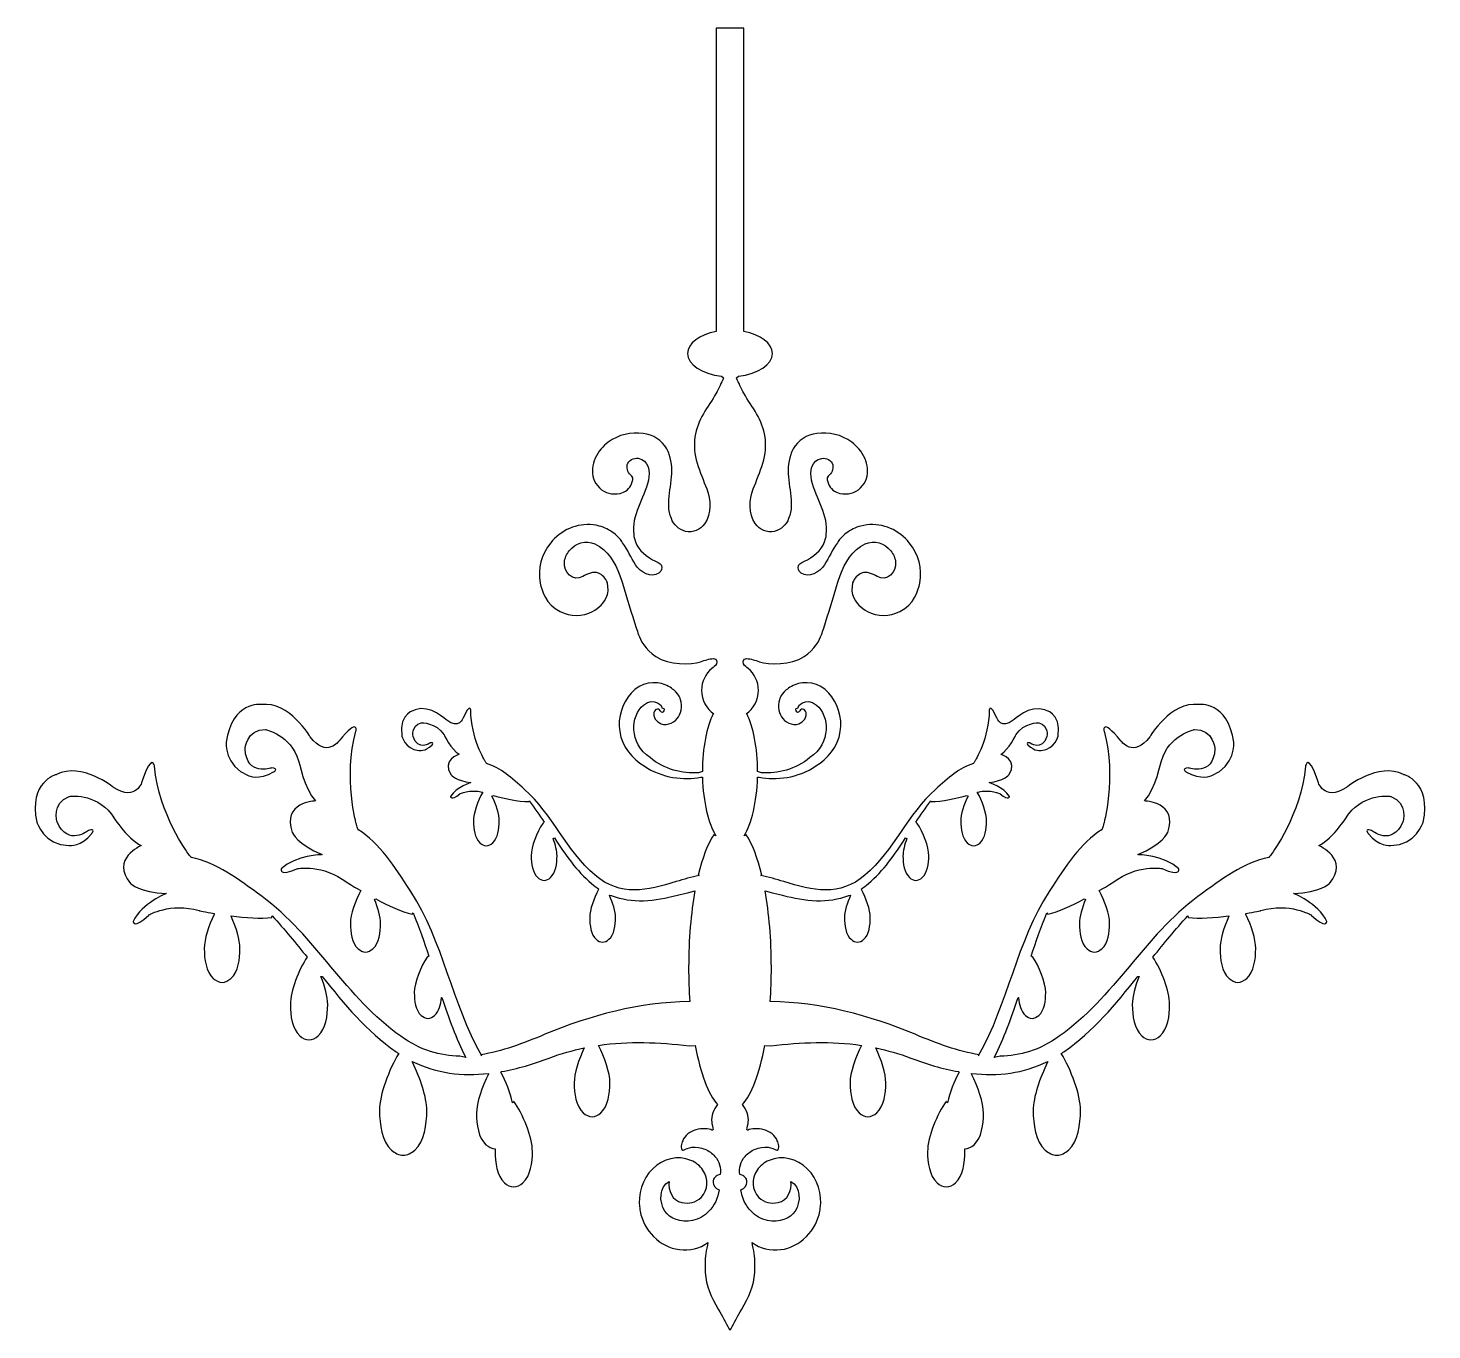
# Model space of a CAD drawing. Header units: centimetres. Extents: x -10 to 10, y -9.3 to 9.3.
import ezdxf

# ---------------------------------------------------------------- set-up
doc = ezdxf.new("R2010")
doc.units = ezdxf.units.CM
doc.header["$MEASUREMENT"] = 0
doc.layers.add('Camada 1', color=7, linetype='Continuous')

msp = doc.modelspace()

# ---------------------------------------------------------------- linework, layer by layer
at = {"layer": 'Camada 1'}
msp.add_open_spline([(0.00959, -9.2987), (0.00869, -9.2996), (0.00591, -9.30865), (-0.00165, -9.30865), (-0.00165, -9.30865), (-0.00866, -9.30865), (-0.01104, -9.29942), (-0.01162, -9.29815), (-0.01162, -9.29815), (-0.06067, -9.19946), (-0.10975, -9.10831), (-0.16786, -9.01219), (-0.16786, -9.01219), (-0.26859, -8.84746), (-0.34553, -8.67627), (-0.35399, -8.48773), (-0.35399, -8.48773), (-0.35804, -8.39735), (-0.36119, -8.30898), (-0.3479, -8.21746), (-0.3479, -8.21746), (-0.33962, -8.16304), (-0.32303, -8.11231), (-0.31509, -8.05937), (-0.31509, -8.05937), (-0.43333, -8.14663), (-0.57962, -8.17632), (-0.72464, -8.15991), (-0.72464, -8.15991), (-0.86759, -8.14388), (-0.99121, -8.07524), (-1.09231, -7.9743), (-1.09231, -7.9743), (-1.19269, -7.87394), (-1.25892, -7.75014), (-1.2849, -7.61201), (-1.2849, -7.61201), (-1.28731, -7.59963), (-1.28895, -7.58727), (-1.29083, -7.57417), (-1.29083, -7.57417), (-1.31776, -7.36645), (-1.25929, -7.1543), (-1.10541, -7.00413), (-1.10541, -7.00413), (-0.96023, -6.8621), (-0.74679, -6.80305), (-0.55899, -6.88422), (-0.55899, -6.88422), (-0.48906, -6.91449), (-0.43154, -6.95986), (-0.38669, -7.02479), (-0.38669, -7.02479), (-0.30274, -7.14655), (-0.3103, -7.30853), (-0.4127, -7.41312), (-0.4127, -7.41312), (-0.48538, -7.48728), (-0.58812, -7.50996), (-0.69014, -7.48691), (-0.69014, -7.48691), (-0.82571, -7.45611), (-0.88937, -7.31758), (-0.87053, -7.18491), (-0.87053, -7.18491), (-1.01663, -7.25648), (-1.01425, -7.48508), (-0.93123, -7.61105), (-0.93123, -7.61105), (-0.93052, -7.61198), (-0.93144, -7.61049), (-0.93123, -7.61105), (-0.93123, -7.61105), (-0.85947, -7.71712), (-0.70766, -7.78038), (-0.53443, -7.7435), (-0.53443, -7.7435), (-0.44331, -7.72321), (-0.36399, -7.67598), (-0.30218, -7.61198), (-0.30218, -7.61198), (-0.22249, -7.52932), (-0.17103, -7.41939), (-0.15735, -7.30406), (-0.15735, -7.30406), (-0.21103, -7.28525), (-0.24001, -7.24043), (-0.24038, -7.2004), (-0.24038, -7.2004), (-0.24186, -7.13066), (-0.20183, -7.09949), (-0.13854, -7.08748), (-0.13854, -7.08748), (-0.12489, -6.99416), (-0.15164, -6.89785), (-0.21493, -6.82665), (-0.21493, -6.82665), (-0.23467, -6.80432), (-0.25642, -6.78495), (-0.28004, -6.76908), (-0.28004, -6.76908), (-0.32909, -6.73458), (-0.38537, -6.70968), (-0.44903, -6.69915), (-0.44903, -6.69915), (-0.59497, -6.67518), (-0.66101, -6.7473), (-0.67559, -6.73881), (-0.67559, -6.73881), (-0.71507, -6.71666), (-0.69162, -6.64491), (-0.67615, -6.6025), (-0.67615, -6.6025), (-0.64922, -6.52799), (-0.56786, -6.47206), (-0.48671, -6.44568), (-0.48671, -6.44568), (-0.40554, -6.41967), (-0.29224, -6.43147), (-0.26015, -6.4505), (-0.26015, -6.4505), (-0.24412, -6.45989), (-0.24041, -6.4505), (-0.24094, -6.44145), (-0.24094, -6.44145), (-0.24134, -6.43351), (-0.26031, -6.34866), (-0.2616, -6.33961), (-0.2616, -6.33961), (-0.27028, -6.24645), (-0.23329, -6.15771), (-0.17979, -6.08466), (-0.17979, -6.08466), (-0.17979, -6.08466), (-0.17857, -6.08537), (-0.17857, -6.08537), (-0.17857, -6.08537), (-0.31084, -5.94038), (-0.42299, -5.63764), (-0.49689, -5.24029), (-0.49689, -5.24029), (-0.49689, -5.24029), (-0.58238, -5.24582), (-0.58238, -5.24582), (-0.58238, -5.24582), (-1.0195, -5.19288), (-1.4496, -5.17608), (-1.88056, -5.23955), (-1.88056, -5.23955), (-1.88056, -5.23955), (-1.88008, -5.2427), (-1.88008, -5.2427), (-1.88008, -5.2427), (-1.79142, -5.41092), (-1.71773, -5.63156), (-1.71773, -5.77584), (-1.71773, -5.77584), (-1.71773, -5.92525), (-1.74263, -6.11064), (-1.84751, -6.20346), (-1.84751, -6.20346), (-1.88365, -6.23574), (-1.92747, -6.25953), (-1.9734, -6.26027), (-1.9734, -6.26027), (-2.01888, -6.25953), (-2.0628, -6.23572), (-2.09932, -6.20346), (-2.09932, -6.20346), (-2.20402, -6.11064), (-2.22886, -5.92525), (-2.22886, -5.77584), (-2.22886, -5.77584), (-2.22886, -5.64117), (-2.16454, -5.43971), (-2.08392, -5.27665), (-2.08392, -5.27665), (-2.08392, -5.27665), (-2.0854, -5.27591), (-2.0854, -5.27591), (-2.0854, -5.27591), (-2.2519, -5.3106), (-2.41878, -5.35835), (-2.58636, -5.42146), (-2.58636, -5.42146), (-2.81014, -5.50594), (-3.03925, -5.57439), (-3.26885, -5.61516), (-3.26885, -5.61516), (-3.26885, -5.61516), (-3.27713, -5.62455), (-3.27713, -5.62455), (-3.27713, -5.62455), (-3.20545, -5.75332), (-3.14082, -5.91805), (-3.11002, -6.05974), (-3.11002, -6.05974), (-3.11002, -6.05974), (-3.10468, -6.05863), (-3.10468, -6.05863), (-3.10468, -6.05863), (-3.10082, -6.05329), (-3.09693, -6.04813), (-3.09306, -6.04313), (-3.09306, -6.04313), (-3.09036, -6.04019), (-3.10042, -6.04313), (-3.09306, -6.04313), (-3.09306, -6.04313), (-3.08539, -6.04313), (-3.09526, -6.04019), (-3.09306, -6.04313), (-3.09306, -6.04313), (-2.96421, -6.20804), (-2.82567, -6.55396), (-2.82567, -6.75634), (-2.82567, -6.75634), (-2.82567, -6.91258), (-2.85165, -7.10665), (-2.96143, -7.20388), (-2.96143, -7.20388), (-2.99919, -7.23761), (-3.04509, -7.26235), (-3.09309, -7.26328), (-3.09309, -7.26328), (-3.14077, -7.26235), (-3.1867, -7.23762), (-3.22498, -7.20388), (-3.22498, -7.20388), (-3.33446, -7.10665), (-3.36037, -6.91257), (-3.36037, -6.75634), (-3.36037, -6.75634), (-3.36037, -6.74454), (-3.35989, -6.73216), (-3.35899, -6.71925), (-3.35899, -6.71925), (-3.35899, -6.71925), (-3.35861, -6.71923), (-3.35861, -6.71923), (-3.35861, -6.71923), (-3.40631, -6.71833), (-3.45225, -6.69359), (-3.4905, -6.65983), (-3.4905, -6.65983), (-3.60001, -6.56262), (-3.62591, -6.36855), (-3.62591, -6.21229), (-3.62591, -6.21229), (-3.62599, -6.06047), (-3.54796, -5.82804), (-3.4547, -5.65169), (-3.4547, -5.65169), (-3.4547, -5.65169), (-3.45581, -5.64209), (-3.45581, -5.64209), (-3.45581, -5.64209), (-3.82826, -5.68249), (-4.19815, -5.6419), (-4.54415, -5.46998), (-4.54415, -5.46998), (-4.54415, -5.46998), (-4.54285, -5.48144), (-4.54285, -5.48144), (-4.54285, -5.48144), (-4.42958, -5.70149), (-4.33687, -5.98359), (-4.33687, -6.16991), (-4.33687, -6.16991), (-4.33687, -6.3675), (-4.36981, -6.61303), (-4.50861, -6.73591), (-4.50861, -6.73591), (-4.55639, -6.77869), (-4.6145, -6.81007), (-4.67519, -6.81118), (-4.67519, -6.81118), (-4.73541, -6.81007), (-4.79354, -6.77869), (-4.84196, -6.73591), (-4.84196, -6.73591), (-4.9805, -6.61304), (-5.01325, -6.3675), (-5.01325, -6.16991), (-5.01325, -6.16991), (-5.01344, -5.94575), (-4.87903, -5.58272), (-4.73655, -5.35579), (-4.73655, -5.35579), (-4.73655, -5.35579), (-4.73737, -5.3582), (-4.73737, -5.3582), (-4.73737, -5.3582), (-4.75057, -5.34936), (-4.76375, -5.34031), (-4.77685, -5.33111), (-4.77685, -5.33111), (-5.19534, -5.03779), (-5.51845, -4.65092), (-5.83196, -4.25431), (-5.83196, -4.25431), (-5.83196, -4.25431), (-5.84995, -4.25635), (-5.84995, -4.25635), (-5.84995, -4.25635), (-5.7933, -4.39708), (-5.75364, -4.54652), (-5.75364, -4.65481), (-5.75364, -4.65481), (-5.75364, -4.81107), (-5.77965, -5.00514), (-5.8894, -5.10235), (-5.8894, -5.10235), (-5.92713, -5.13611), (-5.97306, -5.16085), (-6.02103, -5.16175), (-6.02103, -5.16175), (-6.06871, -5.16085), (-6.11467, -5.13611), (-6.15292, -5.10235), (-6.15292, -5.10235), (-6.2624, -5.00514), (-6.28833, -4.81107), (-6.28833, -4.65481), (-6.28833, -4.65481), (-6.28841, -4.46648), (-6.16816, -4.15342), (-6.04777, -3.97816), (-6.04777, -3.97816), (-6.04777, -3.97816), (-6.04915, -3.97853), (-6.04915, -3.97853), (-6.04915, -3.97853), (-6.2057, -3.78094), (-6.37136, -3.57877), (-6.54919, -3.38856), (-6.54919, -3.38856), (-6.54919, -3.38856), (-6.5539, -3.40996), (-6.5539, -3.40996), (-6.5539, -3.40996), (-6.70646, -3.43248), (-6.93255, -3.41493), (-7.13482, -3.38893), (-7.13482, -3.38893), (-7.13482, -3.38893), (-7.13567, -3.39263), (-7.13567, -3.39263), (-7.13567, -3.39263), (-7.06362, -3.54815), (-7.00856, -3.72987), (-7.00856, -3.85438), (-7.00856, -3.85438), (-7.00856, -4.00363), (-7.03346, -4.18921), (-7.13834, -4.282), (-7.13834, -4.282), (-7.1744, -4.31428), (-7.2183, -4.33807), (-7.26415, -4.33881), (-7.26415, -4.33881), (-7.30971, -4.33807), (-7.35363, -4.31426), (-7.39014, -4.282), (-7.39014, -4.282), (-7.49484, -4.18921), (-7.51955, -4.00363), (-7.51955, -3.85438), (-7.51955, -3.85438), (-7.51966, -3.72283), (-7.45822, -3.52767), (-7.38027, -3.36659), (-7.38027, -3.36659), (-7.38027, -3.36659), (-7.37733, -3.35278), (-7.37733, -3.35278), (-7.37733, -3.35278), (-7.50526, -3.33122), (-7.59262, -3.31293), (-7.59262, -3.31293), (-7.59262, -3.31293), (-8.0064, -3.19117), (-8.31411, -3.37603), (-8.31411, -3.37603), (-8.31411, -3.37603), (-8.5284, -3.58817), (-8.53779, -3.46715), (-8.53779, -3.46715), (-8.53779, -3.46715), (-8.40875, -3.2013), (-8.06008, -3.06811), (-8.06008, -3.06811), (-8.06008, -3.06811), (-8.44463, -3.05594), (-8.57385, -2.92238), (-8.57385, -2.92238), (-8.57385, -2.92238), (-8.86928, -2.57078), (-8.42037, -2.38276), (-8.42037, -2.38276), (-8.42037, -2.38276), (-8.63206, -2.28111), (-8.84892, -1.93022), (-8.84892, -1.93022), (-8.84892, -1.93022), (-9.08535, -1.62399), (-9.45013, -1.67916), (-9.45013, -1.67916), (-9.45013, -1.67916), (-9.70786, -1.77232), (-9.62547, -2.04368), (-9.62547, -2.04368), (-9.62547, -2.04368), (-9.46212, -2.40693), (-9.17711, -2.16489), (-9.17711, -2.16489), (-9.17711, -2.16489), (-9.0654, -2.13057), (-9.12803, -2.2077), (-9.12803, -2.2077), (-9.12803, -2.2077), (-9.27321, -2.39566), (-9.44968, -2.38275), (-9.44968, -2.38275), (-9.44968, -2.38275), (-9.81319, -2.37669), (-9.91355, -2.04885), (-9.91355, -2.04885), (-9.91355, -2.04885), (-10.03954, -1.46645), (-9.63314, -1.3672), (-9.63314, -1.3672), (-9.63314, -1.3672), (-9.27479, -1.18014), (-8.81619, -1.55185), (-8.81619, -1.55185), (-8.81619, -1.55185), (-8.48448, -1.76196), (-8.40656, -1.4585), (-8.40656, -1.4585), (-8.40656, -1.4585), (-8.26591, -1.039), (-8.23111, -1.24617), (-8.23111, -1.24617), (-8.23111, -1.24617), (-8.16989, -1.9339), (-7.75063, -2.49582), (-7.75063, -2.49582), (-7.75063, -2.49582), (-7.73661, -2.51426), (-7.72213, -2.53254), (-7.70719, -2.55024), (-7.70719, -2.55024), (-7.70719, -2.55024), (-7.70875, -2.55043), (-7.70875, -2.55043), (-7.70875, -2.55043), (-7.33833, -2.62904), (-7.04766, -2.8506), (-6.68968, -3.11254), (-6.68968, -3.11254), (-5.93625, -3.66541), (-5.48577, -4.56476), (-4.70967, -5.11006), (-4.70967, -5.11006), (-4.42511, -5.30987), (-4.14508, -5.39031), (-3.86448, -5.39491), (-3.86448, -5.39491), (-3.86448, -5.39491), (-3.77926, -5.41354), (-3.77926, -5.41354), (-3.77926, -5.41354), (-3.91835, -5.13848), (-4.02342, -4.8485), (-4.11951, -4.55441), (-4.11951, -4.55441), (-4.11951, -4.55441), (-4.12837, -4.557), (-4.12837, -4.557), (-4.12837, -4.557), (-4.13602, -4.65347), (-4.16099, -4.75493), (-4.22484, -4.8114), (-4.22484, -4.8114), (-4.25233, -4.83614), (-4.2858, -4.854), (-4.32086, -4.85477), (-4.32086, -4.85477), (-4.35563, -4.85403), (-4.38902, -4.83614), (-4.41696, -4.8114), (-4.41696, -4.8114), (-4.49684, -4.74054), (-4.51576, -4.59907), (-4.51576, -4.48506), (-4.51576, -4.48506), (-4.51584, -4.34229), (-4.42104, -4.10133), (-4.33, -3.97701), (-4.33, -3.97701), (-4.33, -3.97701), (-4.3074, -3.96555), (-4.3074, -3.96555), (-4.3074, -3.96555), (-4.37466, -3.75968), (-4.44779, -3.54955), (-4.5323, -3.34478), (-4.5323, -3.34478), (-4.5323, -3.34478), (-4.54421, -3.36304), (-4.54421, -3.36304), (-4.54421, -3.36304), (-4.69105, -3.33092), (-4.88984, -3.23906), (-5.06647, -3.14571), (-5.06647, -3.14571), (-5.06647, -3.14571), (-5.08457, -3.15254), (-5.08457, -3.15254), (-5.08457, -3.15254), (-5.03422, -3.27211), (-4.99797, -3.4027), (-4.99797, -3.49568), (-4.99797, -3.49568), (-4.99797, -3.6217), (-5.0189, -3.77831), (-5.10745, -3.85655), (-5.10745, -3.85655), (-5.13798, -3.88383), (-5.17497, -3.90375), (-5.21371, -3.90452), (-5.21371, -3.90452), (-5.25218, -3.90378), (-5.28917, -3.88386), (-5.32007, -3.85655), (-5.32007, -3.85655), (-5.40834, -3.77831), (-5.42937, -3.62171), (-5.42937, -3.49568), (-5.42937, -3.49568), (-5.42945, -3.36804), (-5.36121, -3.16971), (-5.28179, -3.02599), (-5.28179, -3.02599), (-5.28179, -3.02599), (-5.29047, -3.02139), (-5.29047, -3.02139), (-5.29047, -3.02139), (-5.40474, -2.95498), (-5.48187, -2.9059), (-5.48187, -2.9059), (-5.48187, -2.9059), (-5.82609, -2.646), (-6.17918, -2.71019), (-6.17918, -2.71019), (-6.17918, -2.71019), (-6.45461, -2.83322), (-6.42067, -2.71646), (-6.42067, -2.71646), (-6.42067, -2.71646), (-6.20612, -2.51334), (-5.83285, -2.51188), (-5.83285, -2.51188), (-5.83285, -2.51188), (-6.18842, -2.36467), (-6.26222, -2.19419), (-6.26222, -2.19419), (-6.26222, -2.19419), (-6.41451, -1.76086), (-5.92813, -1.74334), (-5.92813, -1.74334), (-5.92813, -1.74334), (-6.09029, -1.57361), (-6.16943, -1.16866), (-6.16943, -1.16866), (-6.16943, -1.16866), (-6.28251, -0.7988), (-6.64335, -0.72167), (-6.64335, -0.72167), (-6.64335, -0.72167), (-6.91738, -0.71781), (-6.93611, -1.00078), (-6.93611, -1.00078), (-6.93611, -1.00078), (-6.9114, -1.39832), (-6.55932, -1.27235), (-6.55932, -1.27235), (-6.55932, -1.27235), (-6.44264, -1.27992), (-6.52852, -1.32992), (-6.52852, -1.32992), (-6.52852, -1.32992), (-6.73071, -1.45443), (-6.89121, -1.38009), (-6.89121, -1.38009), (-6.89121, -1.38009), (-7.22927, -1.24613), (-7.20741, -0.90413), (-7.20741, -0.90413), (-7.20741, -0.90413), (-7.11978, -0.31472), (-6.70452, -0.36517), (-6.70452, -0.36517), (-6.70452, -0.36517), (-6.3032, -0.31665), (-6.00525, -0.82629), (-6.00525, -0.82629), (-6.00525, -0.82629), (-5.76911, -1.13993), (-5.58906, -0.88347), (-5.58906, -0.88347), (-5.58906, -0.88347), (-5.3094, -0.54073), (-5.34988, -0.74679), (-5.34988, -0.74679), (-5.34988, -0.74679), (-5.53527, -1.41185), (-5.34139, -2.08571), (-5.34139, -2.08571), (-5.34139, -2.08571), (-5.33483, -2.10767), (-5.32774, -2.13), (-5.31999, -2.15194), (-5.31999, -2.15194), (-5.31999, -2.15194), (-5.32147, -2.15138), (-5.32147, -2.15138), (-5.32147, -2.15138), (-5.0027, -2.3558), (-4.80889, -2.6657), (-4.5664, -3.03707), (-4.5664, -3.03707), (-4.10179, -3.75062), (-3.97405, -4.64444), (-3.55148, -5.39083), (-3.55148, -5.39083), (-3.55148, -5.39083), (-3.56458, -5.37313), (-3.56458, -5.37313), (-3.56458, -5.37313), (-3.26388, -5.32643), (-2.96022, -5.21152), (-2.64735, -5.08129), (-2.64735, -5.08129), (-1.99317, -4.80898), (-1.29133, -4.62174), (-0.58238, -4.61308), (-0.58238, -4.61308), (-0.58238, -4.61308), (-0.57473, -4.61252), (-0.57473, -4.61252), (-0.57473, -4.61252), (-0.58571, -4.45552), (-0.59153, -4.29134), (-0.59153, -4.12254), (-0.59153, -4.12254), (-0.59153, -3.7213), (-0.55851, -3.34683), (-0.5016, -3.03026), (-0.5016, -3.03026), (-0.5016, -3.03026), (-0.58664, -3.05479), (-0.58664, -3.05479), (-0.58664, -3.05479), (-0.64162, -3.06458), (-0.69687, -3.07694), (-0.75251, -3.09226), (-0.75251, -3.09226), (-1.07173, -3.1797), (-1.40436, -3.2118), (-1.69972, -3.09501), (-1.69972, -3.09501), (-1.69972, -3.09501), (-1.72499, -3.09019), (-1.72499, -3.09019), (-1.72499, -3.09019), (-1.67527, -3.20034), (-1.63784, -3.32633), (-1.63784, -3.41359), (-1.63784, -3.41359), (-1.63784, -3.52151), (-1.65583, -3.6556), (-1.73163, -3.72278), (-1.73163, -3.72278), (-1.75774, -3.74604), (-1.78939, -3.76318), (-1.82259, -3.76374), (-1.82259, -3.76374), (-1.85553, -3.76318), (-1.88725, -3.74604), (-1.91363, -3.72278), (-1.91363, -3.72278), (-1.98925, -3.65563), (-2.00716, -3.52154), (-2.00716, -3.41359), (-2.00716, -3.41359), (-2.00724, -3.30366), (-1.94784, -3.13226), (-1.87921, -3.00865), (-1.87921, -3.00865), (-1.87921, -3.00865), (-1.8759, -3.00368), (-1.8759, -3.00368), (-1.8759, -3.00368), (-1.91112, -2.98061), (-1.94562, -2.95478), (-1.97927, -2.92618), (-1.97927, -2.92618), (-2.19697, -2.74134), (-2.35736, -2.50943), (-2.51151, -2.27258), (-2.51151, -2.27258), (-2.51151, -2.27258), (-2.5295, -2.28327), (-2.5295, -2.28327), (-2.5295, -2.28327), (-2.49629, -2.37183), (-2.47381, -2.46276), (-2.47381, -2.53047), (-2.47381, -2.53047), (-2.47381, -2.63839), (-2.4918, -2.77248), (-2.5676, -2.83966), (-2.5676, -2.83966), (-2.59369, -2.86292), (-2.62536, -2.88006), (-2.65856, -2.88062), (-2.65856, -2.88062), (-2.69147, -2.88006), (-2.7232, -2.86292), (-2.74958, -2.83966), (-2.74958, -2.83966), (-2.82522, -2.77251), (-2.84311, -2.63842), (-2.84311, -2.53047), (-2.84311, -2.53047), (-2.84322, -2.40133), (-2.76138, -2.18752), (-2.67875, -2.06594), (-2.67875, -2.06594), (-2.67875, -2.06594), (-2.65724, -2.04768), (-2.65724, -2.04768), (-2.65724, -2.04768), (-2.72505, -1.94494), (-2.7967, -1.84072), (-2.87391, -1.74108), (-2.87391, -1.74108), (-2.87391, -1.74108), (-2.87759, -1.7527), (-2.87759, -1.7527), (-2.87759, -1.7527), (-3.01864, -1.76027), (-3.26253, -1.69846), (-3.38382, -1.6647), (-3.38382, -1.6647), (-3.38382, -1.6647), (-3.40467, -1.67467), (-3.40467, -1.67467), (-3.40467, -1.67467), (-3.34657, -1.79254), (-3.30027, -1.93756), (-3.30027, -2.03458), (-3.30027, -2.03458), (-3.30027, -2.1425), (-3.31826, -2.27662), (-3.39406, -2.3438), (-3.39406, -2.3438), (-3.42015, -2.36703), (-3.45182, -2.38418), (-3.48502, -2.38476), (-3.48502, -2.38476), (-3.51796, -2.3842), (-3.54968, -2.36703), (-3.57606, -2.3438), (-3.57606, -2.3438), (-3.65168, -2.27665), (-3.66956, -2.14253), (-3.66956, -2.03458), (-3.66956, -2.03458), (-3.66967, -1.92152), (-3.60685, -1.74349), (-3.53581, -1.61934), (-3.53581, -1.61934), (-3.53581, -1.61934), (-3.53914, -1.61767), (-3.53914, -1.61767), (-3.53914, -1.61767), (-3.72564, -1.57412), (-3.86548, -1.64127), (-3.86548, -1.64127), (-3.86548, -1.64127), (-3.99711, -1.74938), (-3.996, -1.68075), (-3.996, -1.68075), (-3.996, -1.68075), (-3.90956, -1.53814), (-3.70647, -1.48152), (-3.70647, -1.48152), (-3.70647, -1.48152), (-3.92213, -1.45459), (-3.98783, -1.3727), (-3.98783, -1.3727), (-3.98783, -1.3727), (-4.13539, -1.15942), (-3.87308, -1.07735), (-3.87308, -1.07735), (-3.87308, -1.07735), (-3.9868, -1.00911), (-4.09038, -0.80044), (-4.09038, -0.80044), (-4.09038, -0.80044), (-4.20717, -0.61587), (-4.41516, -0.62759), (-4.41516, -0.62759), (-4.41516, -0.62759), (-4.56494, -0.66654), (-4.53285, -0.82333), (-4.53285, -0.82333), (-4.53285, -0.82333), (-4.46017, -1.03621), (-4.28713, -0.91501), (-4.28713, -0.91501), (-4.28713, -0.91501), (-4.22257, -0.90154), (-4.26176, -0.94157), (-4.26176, -0.94157), (-4.26176, -0.94157), (-4.35325, -1.03992), (-4.45178, -1.0233), (-4.45178, -1.0233), (-4.45178, -1.0233), (-4.65591, -1.00078), (-4.69512, -0.81116), (-4.69512, -0.81116), (-4.69512, -0.81116), (-4.73542, -0.47704), (-4.50168, -0.44273), (-4.50168, -0.44273), (-4.50168, -0.44273), (-4.29036, -0.35632), (-4.05199, -0.58942), (-4.05199, -0.58942), (-4.05199, -0.58942), (-3.87654, -0.72491), (-3.81678, -0.55833), (-3.81678, -0.55833), (-3.81678, -0.55833), (-3.71568, -0.32992), (-3.70703, -0.44818), (-3.70703, -0.44818), (-3.70703, -0.44818), (-3.7087, -0.83807), (-3.50245, -1.17605), (-3.50245, -1.17605), (-3.50245, -1.17605), (-3.49552, -1.18711), (-3.48835, -1.1982), (-3.48094, -1.20888), (-3.48094, -1.20888), (-3.48094, -1.20888), (-3.48176, -1.20907), (-3.48176, -1.20907), (-3.48176, -1.20907), (-3.27763, -1.27252), (-3.12582, -1.41238), (-2.93839, -1.5784), (-2.93839, -1.5784), (-2.54371, -1.92871), (-2.33773, -2.45817), (-1.92996, -2.80554), (-1.92996, -2.80554), (-1.56775, -3.11399), (-1.18383, -3.02673), (-0.76884, -2.89759), (-0.76884, -2.89759), (-0.6611, -2.86401), (-0.55162, -2.83449), (-0.44092, -2.81015), (-0.44092, -2.81015), (-0.44092, -2.81015), (-0.45502, -2.80663), (-0.45502, -2.80663), (-0.45502, -2.80663), (-0.39514, -2.55591), (-0.31852, -2.35578), (-0.23108, -2.22682), (-0.23108, -2.22682), (-0.23108, -2.22682), (-0.20118, -2.24084), (-0.20118, -2.24084), (-0.20118, -2.24084), (-0.30955, -2.0691), (-0.38456, -1.76176), (-0.39377, -1.40587), (-0.39377, -1.40587), (-0.39377, -1.40587), (-0.41904, -1.40476), (-0.41904, -1.40476), (-0.41904, -1.40476), (-0.66145, -1.45069), (-0.97064, -1.41915), (-1.22935, -1.24299), (-1.22935, -1.24299), (-1.38977, -1.14208), (-1.55174, -0.96515), (-1.57617, -0.75227), (-1.57617, -0.75227), (-1.61213, -0.54492), (-1.53511, -0.33592), (-1.41411, -0.2027), (-1.41411, -0.2027), (-1.28081, -0.04313), (-1.05502, -0.02543), (-0.92617, -0.08242), (-0.92617, -0.08242), (-0.85873, -0.11081), (-0.8106, -0.14825), (-0.77454, -0.18296), (-0.77454, -0.18296), (-0.73229, -0.22834), (-0.71384, -0.2717), (-0.70591, -0.29602), (-0.70591, -0.29602), (-0.67329, -0.39489), (-0.69945, -0.50208), (-0.75785, -0.56703), (-0.75785, -0.56703), (-0.80222, -0.63474), (-0.94732, -0.67974), (-1.0092, -0.62714), (-1.0092, -0.62714), (-1.07423, -0.59671), (-1.11085, -0.50355), (-1.07913, -0.45982), (-1.07913, -0.45982), (-1.05294, -0.41833), (-1.01936, -0.42754), (-1.00912, -0.44101), (-1.00912, -0.44101), (-0.99531, -0.45633), (-0.98682, -0.47808), (-0.96605, -0.47681), (-0.96605, -0.47681), (-0.94576, -0.4748), (-0.94364, -0.43696), (-0.94189, -0.4309), (-0.94189, -0.4309), (-0.93644, -0.40965), (-0.98441, -0.42), (-0.97721, -0.40875), (-0.97721, -0.40875), (-0.97832, -0.3984), (-0.98441, -0.39272), (-0.98478, -0.38809), (-0.98478, -0.38809), (-0.94612, -0.42185), (-1.08043, -0.23553), (-1.23531, -0.37428), (-1.23531, -0.37428), (-1.4243, -0.52242), (-1.44809, -0.92178), (-1.14279, -1.12437), (-1.14279, -1.12437), (-0.94271, -1.29354), (-0.67726, -1.35517), (-0.45175, -1.34149), (-0.45175, -1.34149), (-0.45175, -1.34149), (-0.39473, -1.32326), (-0.39473, -1.32326), (-0.39473, -1.32326), (-0.39365, -0.98436), (-0.33321, -0.68395), (-0.23995, -0.49263), (-0.23995, -0.49263), (-0.23995, -0.49263), (-0.22897, -0.49779), (-0.22897, -0.49779), (-0.22897, -0.49779), (-0.33636, -0.42463), (-0.40709, -0.3015), (-0.40709, -0.16259), (-0.40709, -0.16259), (-0.40709, -0.03615), (-0.34962, 0.07538), (-0.25895, 0.14994), (-0.25895, 0.14994), (-0.23469, 0.16701), (-0.2131, 0.18452), (-0.19429, 0.21617), (-0.19429, 0.21617), (-0.17363, 0.24919), (-0.19699, 0.29208), (-0.23469, 0.29099), (-0.23469, 0.29099), (-0.30017, 0.28914), (-0.36039, 0.26829), (-0.42149, 0.24717), (-0.42149, 0.24717), (-0.55791, 0.20161), (-0.87133, 0.19671), (-1.0608, 0.32059), (-1.0608, 0.32059), (-1.21346, 0.41984), (-1.28263, 0.56033), (-1.30771, 0.63372), (-1.30771, 0.63372), (-1.3194, 0.66581), (-1.33023, 0.69756), (-1.3401, 0.72937), (-1.3401, 0.72937), (-1.41289, 0.94199), (-1.46943, 1.15635), (-1.53851, 1.36942), (-1.53851, 1.36942), (-1.5502, 1.40667), (-1.56277, 1.44459), (-1.57542, 1.48168), (-1.57542, 1.48168), (-1.64093, 1.66578), (-1.74957, 1.84556), (-1.93367, 1.93134), (-1.93367, 1.93134), (-2.063, 1.99103), (-2.21111, 1.94481), (-2.30007, 1.83395), (-2.30007, 1.83395), (-2.33955, 1.78543), (-2.36206, 1.72925), (-2.36833, 1.66848), (-2.36833, 1.66848), (-2.38632, 1.53262), (-2.24167, 1.38474), (-2.10607, 1.46462), (-2.10607, 1.46462), (-2.03514, 1.50687), (-1.9597, 1.54071), (-1.87982, 1.51333), (-1.87982, 1.51333), (-1.82685, 1.49534), (-1.77473, 1.43049), (-1.75769, 1.38308), (-1.75769, 1.38308), (-1.75317, 1.36961), (-1.76129, 1.39776), (-1.75769, 1.38308), (-1.75769, 1.38308), (-1.74155, 1.32387), (-1.73613, 1.24528), (-1.76129, 1.18467), (-1.76129, 1.18467), (-1.80077, 1.08836), (-1.87437, 1.0156), (-1.96515, 0.96716), (-1.96515, 0.96716), (-2.11059, 0.88831), (-2.28299, 0.89218), (-2.42939, 0.96512), (-2.42939, 0.96512), (-2.63415, 1.06611), (-2.69162, 1.25891), (-2.71406, 1.37096), (-2.71406, 1.37096), (-2.71406, 1.37255), (-2.71406, 1.3694), (-2.71406, 1.37096), (-2.71406, 1.37096), (-2.75444, 1.58292), (-2.69792, 1.78355), (-2.56407, 1.94884), (-2.56407, 1.94884), (-2.54616, 1.96987), (-2.52819, 1.9908), (-2.50843, 2.00991), (-2.50843, 2.00991), (-2.34045, 2.17355), (-2.10436, 2.2479), (-1.87078, 2.18795), (-1.87078, 2.18795), (-1.79183, 2.16795), (-1.72806, 2.13178), (-1.66067, 2.08511), (-1.66067, 2.08511), (-1.62929, 2.0627), (-1.60318, 2.03778), (-1.57984, 2.00994), (-1.57984, 2.00994), (-1.56373, 1.99084), (-1.54933, 1.96991), (-1.53584, 1.94932), (-1.53584, 1.94932), (-1.46398, 1.84335), (-1.41638, 1.74141), (-1.35092, 1.63404), (-1.35092, 1.63404), (-1.27999, 1.5227), (-1.12907, 1.44034), (-1.01773, 1.51514), (-1.01773, 1.51514), (-0.9719, 1.54538), (-0.96923, 1.59049), (-0.98, 1.61992), (-0.98, 1.61992), (-0.99257, 1.65969), (-1.05096, 1.67315), (-1.10666, 1.7057), (-1.10666, 1.7057), (-1.23506, 1.78023), (-1.33558, 1.87202), (-1.36796, 2.00992), (-1.36796, 2.00992), (-1.37241, 2.02762), (-1.376, 2.04672), (-1.37783, 2.06601), (-1.37783, 2.06601), (-1.41556, 2.34956), (-1.22876, 2.56935), (-1.16677, 2.84193), (-1.16677, 2.84193), (-1.13801, 2.9683), (-1.16317, 3.12972), (-1.31131, 3.15573), (-1.31131, 3.15573), (-1.3769, 3.16719), (-1.45143, 3.12972), (-1.46847, 3.06146), (-1.46847, 3.06146), (-1.48286, 2.99902), (-1.45326, 2.94515), (-1.40476, 2.90115), (-1.40476, 2.90115), (-1.37237, 2.87107), (-1.39489, 2.82394), (-1.40836, 2.79), (-1.40836, 2.79), (-1.43077, 2.72581), (-1.50356, 2.66676), (-1.57264, 2.65358), (-1.57264, 2.65358), (-1.68223, 2.63448), (-1.78634, 2.65284), (-1.86725, 2.73412), (-1.86725, 2.73412), (-2.02793, 2.89425), (-1.98033, 3.12742), (-1.84473, 3.29022), (-1.84473, 3.29022), (-1.8142, 3.32639), (-1.78007, 3.35912), (-1.74152, 3.38634), (-1.74152, 3.38634), (-1.59155, 3.49657), (-1.41823, 3.53337), (-1.24133, 3.51244), (-1.24133, 3.51244), (-1.09761, 3.49537), (-0.9764, 3.41015), (-0.90549, 3.29024), (-0.90549, 3.29024), (-0.8911, 3.26505), (-0.87948, 3.23859), (-0.86866, 3.21055), (-0.86866, 3.21055), (-0.78243, 2.96832), (-0.88028, 2.718), (-0.87681, 2.47107), (-0.87681, 2.47107), (-0.87496, 2.41223), (-0.86056, 2.3518), (-0.83908, 2.29618), (-0.83908, 2.29618), (-0.80669, 2.20633), (-0.73486, 2.13494), (-0.63604, 2.11142), (-0.63604, 2.11142), (-0.53097, 2.08652), (-0.42326, 2.13365), (-0.36217, 2.22212), (-0.36217, 2.22212), (-0.25898, 2.37227), (-0.27242, 2.55703), (-0.33349, 2.718), (-0.33349, 2.718), (-0.37831, 2.83606), (-0.42951, 2.95956), (-0.46816, 3.08548), (-0.46816, 3.08548), (-0.54896, 3.34927), (-0.50404, 3.58478), (-0.38016, 3.79395), (-0.38016, 3.79395), (-0.32179, 3.89097), (-0.25353, 3.98387), (-0.19966, 4.08581), (-0.19966, 4.08581), (-0.15928, 4.15931), (-0.12264, 4.23236), (-0.09213, 4.30809), (-0.09213, 4.30809), (-0.09213, 4.30809), (-0.12375, 4.33079), (-0.12375, 4.33079), (-0.12375, 4.33079), (-0.39945, 4.36188), (-0.60691, 4.4956), (-0.60691, 4.65594), (-0.60691, 4.65594), (-0.60691, 4.80204), (-0.43451, 4.92621), (-0.19514, 4.97048), (-0.19514, 4.97048), (-0.19514, 4.97048), (-0.19625, 4.97527), (-0.19625, 4.97527), (-0.19625, 4.97527), (-0.19625, 4.97527), (-0.1962, 9.30865), (-0.1962, 9.30865), (-0.1962, 9.30865), (-0.1962, 9.30865), (-0.00001, 9.30865), (-0.00001, 9.30865), (-0.00001, 9.30865), (-0.00001, 9.30865), (0.19618, 9.30865), (0.19618, 9.30865), (0.19618, 9.30865), (0.19618, 9.30865), (0.19618, 4.97515), (0.19618, 4.97515), (0.19618, 4.97515), (0.19618, 4.97515), (0.19507, 4.97036), (0.19507, 4.97036), (0.19507, 4.97036), (0.43444, 4.9261), (0.60684, 4.80193), (0.60684, 4.65582), (0.60684, 4.65582), (0.60684, 4.49551), (0.39938, 4.36176), (0.12368, 4.33067), (0.12368, 4.33067), (0.12368, 4.33067), (0.09206, 4.30797), (0.09206, 4.30797), (0.09206, 4.30797), (0.12257, 4.23225), (0.15921, 4.15919), (0.19959, 4.08569), (0.19959, 4.08569), (0.25346, 3.98375), (0.32172, 3.89088), (0.38009, 3.79383), (0.38009, 3.79383), (0.50399, 3.58462), (0.54889, 3.34914), (0.46809, 3.08536), (0.46809, 3.08536), (0.42943, 2.95944), (0.37824, 2.83594), (0.33342, 2.71788), (0.33342, 2.71788), (0.27235, 2.55693), (0.25891, 2.37218), (0.3621, 2.222), (0.3621, 2.222), (0.42319, 2.13355), (0.5309, 2.0864), (0.63597, 2.1113), (0.63597, 2.1113), (0.73477, 2.13482), (0.80663, 2.20621), (0.83901, 2.29606), (0.83901, 2.29606), (0.86049, 2.35168), (0.87486, 2.41211), (0.87674, 2.47095), (0.87674, 2.47095), (0.88023, 2.71789), (0.78239, 2.96821), (0.86859, 3.21043), (0.86859, 3.21043), (0.87939, 3.23848), (0.89103, 3.26496), (0.90542, 3.29012), (0.90542, 3.29012), (0.97635, 3.41003), (1.09756, 3.49525), (1.24126, 3.51232), (1.24126, 3.51232), (1.41819, 3.53328), (1.59149, 3.49644), (1.74145, 3.38622), (1.74145, 3.38622), (1.78, 3.35899), (1.81413, 3.32627), (1.84466, 3.2901), (1.84466, 3.2901), (1.98026, 3.1273), (2.02786, 2.89412), (1.86718, 2.734), (1.86718, 2.734), (1.78627, 2.65272), (1.68216, 2.63436), (1.57257, 2.65346), (1.57257, 2.65346), (1.50349, 2.66666), (1.4307, 2.72569), (1.40829, 2.78988), (1.40829, 2.78988), (1.39482, 2.82383), (1.37233, 2.87095), (1.40469, 2.90103), (1.40469, 2.90103), (1.45319, 2.94503), (1.4828, 2.9989), (1.4684, 3.06134), (1.4684, 3.06134), (1.45133, 3.1296), (1.3768, 3.16707), (1.31124, 3.15561), (1.31124, 3.15561), (1.1631, 3.1296), (1.13794, 2.96818), (1.1667, 2.84181), (1.1667, 2.84181), (1.22869, 2.56924), (1.41546, 2.34945), (1.37776, 2.06589), (1.37776, 2.06589), (1.37593, 2.0466), (1.37234, 2.02753), (1.36789, 2.0098), (1.36789, 2.0098), (1.3355, 1.8719), (1.23499, 1.78012), (1.10659, 1.70558), (1.10659, 1.70558), (1.0509, 1.67304), (0.99248, 1.65957), (0.97993, 1.6198), (0.97993, 1.6198), (0.96916, 1.59038), (0.97181, 1.54527), (1.01766, 1.51502), (1.01766, 1.51502), (1.129, 1.4402), (1.27992, 1.52259), (1.35085, 1.63392), (1.35085, 1.63392), (1.41633, 1.74129), (1.46391, 1.84321), (1.53577, 1.9492), (1.53577, 1.9492), (1.54926, 1.96978), (1.56366, 1.99071), (1.57977, 2.00982), (1.57977, 2.00982), (1.60311, 2.03768), (1.62922, 2.06258), (1.6606, 2.08499), (1.6606, 2.08499), (1.72802, 2.13166), (1.79175, 2.16783), (1.87071, 2.18783), (1.87071, 2.18783), (2.10426, 2.24778), (2.34037, 2.17344), (2.50836, 2.00979), (2.50836, 2.00979), (2.5281, 1.99069), (2.54609, 1.96976), (2.564, 1.94872), (2.564, 1.94872), (2.69785, 1.78341), (2.75437, 1.5828), (2.71399, 1.37084), (2.71399, 1.37084), (2.71399, 1.36928), (2.71399, 1.37243), (2.71399, 1.37084), (2.71399, 1.37084), (2.69155, 1.25876), (2.63409, 1.06599), (2.42932, 0.965), (2.42932, 0.965), (2.28293, 0.89205), (2.11052, 0.88816), (1.96508, 0.96704), (1.96508, 0.96704), (1.8743, 1.01549), (1.80069, 1.08825), (1.76122, 1.18455), (1.76122, 1.18455), (1.73606, 1.24517), (1.74148, 1.32375), (1.75762, 1.38296), (1.75762, 1.38296), (1.76122, 1.39764), (1.7531, 1.36949), (1.75762, 1.38296), (1.75762, 1.38296), (1.77469, 1.43037), (1.82678, 1.49522), (1.87975, 1.51321), (1.87975, 1.51321), (1.95963, 1.54059), (2.03506, 1.50675), (2.106, 1.4645), (2.106, 1.4645), (2.2416, 1.38462), (2.38625, 1.53247), (2.36826, 1.66836), (2.36826, 1.66836), (2.36199, 1.72913), (2.33947, 1.78531), (2.3, 1.83383), (2.3, 1.83383), (2.21107, 1.94469), (2.06293, 1.99091), (1.9336, 1.93122), (1.9336, 1.93122), (1.7495, 1.84544), (1.64086, 1.66566), (1.57535, 1.48156), (1.57535, 1.48156), (1.5627, 1.44449), (1.55016, 1.40658), (1.53844, 1.3693), (1.53844, 1.3693), (1.46936, 1.15623), (1.41282, 0.94187), (1.34003, 0.72925), (1.34003, 0.72925), (1.33016, 0.69742), (1.31937, 0.6657), (1.30764, 0.6336), (1.30764, 0.6336), (1.28256, 0.56018), (1.21337, 0.41971), (1.06073, 0.32047), (1.06073, 0.32047), (0.87126, 0.19659), (0.55784, 0.20146), (0.42142, 0.24705), (0.42142, 0.24705), (0.36033, 0.26816), (0.30011, 0.28901), (0.23462, 0.29087), (0.23462, 0.29087), (0.19689, 0.29198), (0.17353, 0.24907), (0.19422, 0.21605), (0.19422, 0.21605), (0.21303, 0.18441), (0.23462, 0.16689), (0.25888, 0.14982), (0.25888, 0.14982), (0.34955, 0.07529), (0.40702, -0.03624), (0.40702, -0.16271), (0.40702, -0.16271), (0.40702, -0.30162), (0.33627, -0.42475), (0.2289, -0.49791), (0.2289, -0.49791), (0.2289, -0.49791), (0.23988, -0.49275), (0.23988, -0.49275), (0.23988, -0.49275), (0.33312, -0.68404), (0.39358, -0.98448), (0.39466, -1.32338), (0.39466, -1.32338), (0.39466, -1.32338), (0.45168, -1.34161), (0.45168, -1.34161), (0.45168, -1.34161), (0.67718, -1.35529), (0.94267, -1.29364), (1.14272, -1.12449), (1.14272, -1.12449), (1.44802, -0.92192), (1.42424, -0.52254), (1.23524, -0.3744), (1.23524, -0.3744), (1.08035, -0.23568), (0.94605, -0.422), (0.98471, -0.38821), (0.98471, -0.38821), (0.98434, -0.39284), (0.97825, -0.39856), (0.97714, -0.40887), (0.97714, -0.40887), (0.98434, -0.42011), (0.93637, -0.40977), (0.94182, -0.43102), (0.94182, -0.43102), (0.94357, -0.43708), (0.94568, -0.47491), (0.96598, -0.47693), (0.96598, -0.47693), (0.98675, -0.47823), (0.99522, -0.45648), (1.00905, -0.44113), (1.00905, -0.44113), (1.01932, -0.42766), (1.05287, -0.41846), (1.07906, -0.45994), (1.07906, -0.45994), (1.11078, -0.50368), (1.07417, -0.59684), (1.00913, -0.62726), (1.00913, -0.62726), (0.94724, -0.67983), (0.80215, -0.63483), (0.75778, -0.56715), (0.75778, -0.56715), (0.69939, -0.50219), (0.67322, -0.39501), (0.70584, -0.29614), (0.70584, -0.29614), (0.71378, -0.2718), (0.73222, -0.22843), (0.77447, -0.18308), (0.77447, -0.18308), (0.81053, -0.14837), (0.85869, -0.11093), (0.9261, -0.08254), (0.9261, -0.08254), (1.05495, -0.02555), (1.28075, -0.04325), (1.41404, -0.20282), (1.41404, -0.20282), (1.53503, -0.33601), (1.61205, -0.54503), (1.5761, -0.75239), (1.5761, -0.75239), (1.55165, -0.96527), (1.38967, -1.14217), (1.22928, -1.24311), (1.22928, -1.24311), (0.97057, -1.41927), (0.66138, -1.45083), (0.41897, -1.40488), (0.41897, -1.40488), (0.41897, -1.40488), (0.3937, -1.40599), (0.3937, -1.40599), (0.3937, -1.40599), (0.38447, -1.76185), (0.30946, -2.06919), (0.20111, -2.24096), (0.20111, -2.24096), (0.20111, -2.24096), (0.23101, -2.22694), (0.23101, -2.22694), (0.23101, -2.22694), (0.31845, -2.3559), (0.39508, -2.55603), (0.45495, -2.80675), (0.45495, -2.80675), (0.45495, -2.80675), (0.44085, -2.81027), (0.44085, -2.81027), (0.44085, -2.81027), (0.55155, -2.83461), (0.66101, -2.86414), (0.76877, -2.89771), (0.76877, -2.89771), (1.18377, -3.02685), (1.56765, -3.11411), (1.92989, -2.80566), (1.92989, -2.80566), (2.33767, -2.45829), (2.54364, -1.92883), (2.93832, -1.57852), (2.93832, -1.57852), (3.12575, -1.41249), (3.27757, -1.27264), (3.48169, -1.20919), (3.48169, -1.20919), (3.48169, -1.20919), (3.48087, -1.209), (3.48087, -1.209), (3.48087, -1.209), (3.48825, -1.19831), (3.49545, -1.18722), (3.50238, -1.17617), (3.50238, -1.17617), (3.50238, -1.17617), (3.70862, -0.83822), (3.70696, -0.4483), (3.70696, -0.4483), (3.70696, -0.4483), (3.71561, -0.33003), (3.81671, -0.55845), (3.81671, -0.55845), (3.81671, -0.55845), (3.87648, -0.72503), (4.05192, -0.58954), (4.05192, -0.58954), (4.05192, -0.58954), (4.29026, -0.35644), (4.50158, -0.44285), (4.50158, -0.44285), (4.50158, -0.44285), (4.73531, -0.47717), (4.69502, -0.81128), (4.69502, -0.81128), (4.69502, -0.81128), (4.65584, -1.00091), (4.45171, -1.02342), (4.45171, -1.02342), (4.45171, -1.02342), (4.35318, -1.04004), (4.26169, -0.94169), (4.26169, -0.94169), (4.26169, -0.94169), (4.22251, -0.90166), (4.28706, -0.91513), (4.28706, -0.91513), (4.28706, -0.91513), (4.4601, -1.03634), (4.53278, -0.82345), (4.53278, -0.82345), (4.53278, -0.82345), (4.56487, -0.66663), (4.41509, -0.62771), (4.41509, -0.62771), (4.41509, -0.62771), (4.2071, -0.61602), (4.09031, -0.80056), (4.09031, -0.80056), (4.09031, -0.80056), (3.98673, -1.00924), (3.87301, -1.07747), (3.87301, -1.07747), (3.87301, -1.07747), (4.13532, -1.15957), (3.98776, -1.37282), (3.98776, -1.37282), (3.98776, -1.37282), (3.92209, -1.45474), (3.7064, -1.48164), (3.7064, -1.48164), (3.7064, -1.48164), (3.90952, -1.53829), (3.99593, -1.68087), (3.99593, -1.68087), (3.99593, -1.68087), (3.99704, -1.7495), (3.86541, -1.64139), (3.86541, -1.64139), (3.86541, -1.64139), (3.72558, -1.57427), (3.53907, -1.61779), (3.53907, -1.61779), (3.53907, -1.61779), (3.53574, -1.61946), (3.53574, -1.61946), (3.53574, -1.61946), (3.60678, -1.7436), (3.66959, -1.92164), (3.66949, -2.0347), (3.66949, -2.0347), (3.66949, -2.14262), (3.6516, -2.27674), (3.57599, -2.34392), (3.57599, -2.34392), (3.54961, -2.36715), (3.51789, -2.3843), (3.48495, -2.38488), (3.48495, -2.38488), (3.45174, -2.38432), (3.4201, -2.36715), (3.39399, -2.34392), (3.39399, -2.34392), (3.31819, -2.27677), (3.3002, -2.14265), (3.3002, -2.0347), (3.3002, -2.0347), (3.3002, -1.93768), (3.3465, -1.79269), (3.4046, -1.67479), (3.4046, -1.67479), (3.4046, -1.67479), (3.38375, -1.66482), (3.38375, -1.66482), (3.38375, -1.66482), (3.26246, -1.69858), (3.01857, -1.76039), (2.87752, -1.75282), (2.87752, -1.75282), (2.87752, -1.75282), (2.87384, -1.7412), (2.87384, -1.7412), (2.87384, -1.7412), (2.79663, -1.84084), (2.72496, -1.94506), (2.65717, -2.0478), (2.65717, -2.0478), (2.65717, -2.0478), (2.67868, -2.06606), (2.67868, -2.06606), (2.67868, -2.06606), (2.76131, -2.18764), (2.84315, -2.40145), (2.84304, -2.53059), (2.84304, -2.53059), (2.84304, -2.63851), (2.82515, -2.7726), (2.74951, -2.83978), (2.74951, -2.83978), (2.72313, -2.86304), (2.69141, -2.88018), (2.65849, -2.88074), (2.65849, -2.88074), (2.62528, -2.88018), (2.59364, -2.86304), (2.56753, -2.83978), (2.56753, -2.83978), (2.49173, -2.77263), (2.47374, -2.63854), (2.47374, -2.53059), (2.47374, -2.53059), (2.47374, -2.46288), (2.49626, -2.37195), (2.52943, -2.28339), (2.52943, -2.28339), (2.52943, -2.28339), (2.51144, -2.2727), (2.51144, -2.2727), (2.51144, -2.2727), (2.35729, -2.50956), (2.19688, -2.74146), (1.9792, -2.9263), (1.9792, -2.9263), (1.94554, -2.9549), (1.91104, -2.98072), (1.87583, -3.0038), (1.87583, -3.0038), (1.87583, -3.0038), (1.87914, -3.00877), (1.87914, -3.00877), (1.87914, -3.00877), (1.94777, -3.13238), (2.00717, -3.30375), (2.00709, -3.41371), (2.00709, -3.41371), (2.00709, -3.52163), (1.98918, -3.65572), (1.91356, -3.7229), (1.91356, -3.7229), (1.88718, -3.74616), (1.85546, -3.7633), (1.82252, -3.76386), (1.82252, -3.76386), (1.78931, -3.7633), (1.7577, -3.74616), (1.73156, -3.7229), (1.73156, -3.7229), (1.65576, -3.65575), (1.63777, -3.52166), (1.63777, -3.41371), (1.63777, -3.41371), (1.63777, -3.32645), (1.67521, -3.20046), (1.72492, -3.09031), (1.72492, -3.09031), (1.72492, -3.09031), (1.69965, -3.09513), (1.69965, -3.09513), (1.69965, -3.09513), (1.4043, -3.21189), (1.07169, -3.1798), (0.75244, -3.09238), (0.75244, -3.09238), (0.6968, -3.07706), (0.64158, -3.0647), (0.58657, -3.05491), (0.58657, -3.05491), (0.58657, -3.05491), (0.50153, -3.03038), (0.50153, -3.03038), (0.50153, -3.03038), (0.55844, -3.34695), (0.59146, -3.72142), (0.59146, -4.12266), (0.59146, -4.12266), (0.59146, -4.29146), (0.58564, -4.45564), (0.57466, -4.61264), (0.57466, -4.61264), (0.57466, -4.61264), (0.58231, -4.6132), (0.58231, -4.6132), (0.58231, -4.6132), (1.29126, -4.62185), (1.99309, -4.8091), (2.64728, -5.08141), (2.64728, -5.08141), (2.96015, -5.21164), (3.26381, -5.32657), (3.56451, -5.37325), (3.56451, -5.37325), (3.56451, -5.37325), (3.55141, -5.39095), (3.55141, -5.39095), (3.55141, -5.39095), (3.97398, -4.64456), (4.10172, -3.75074), (4.5663, -3.03719), (4.5663, -3.03719), (4.80879, -2.66585), (5.0026, -2.35591), (5.32137, -2.1515), (5.32137, -2.1515), (5.32137, -2.1515), (5.31989, -2.15206), (5.31989, -2.15206), (5.31989, -2.15206), (5.32764, -2.13013), (5.33476, -2.1078), (5.34129, -2.08583), (5.34129, -2.08583), (5.34129, -2.08583), (5.53518, -1.41194), (5.34978, -0.74691), (5.34978, -0.74691), (5.34978, -0.74691), (5.3093, -0.54085), (5.58894, -0.88359), (5.58894, -0.88359), (5.58894, -0.88359), (5.76902, -1.14002), (6.00513, -0.82641), (6.00513, -0.82641), (6.00513, -0.82641), (6.30305, -0.31677), (6.7044, -0.36529), (6.7044, -0.36529), (6.7044, -0.36529), (7.11966, -0.31483), (7.20729, -0.90425), (7.20729, -0.90425), (7.20729, -0.90425), (7.22914, -1.24628), (6.89109, -1.38021), (6.89109, -1.38021), (6.89109, -1.38021), (6.73062, -1.45456), (6.52843, -1.33004), (6.52843, -1.33004), (6.52843, -1.33004), (6.44255, -1.28003), (6.55923, -1.27247), (6.55923, -1.27247), (6.55923, -1.27247), (6.91131, -1.39846), (6.93602, -1.0009), (6.93602, -1.0009), (6.93602, -1.0009), (6.91729, -0.71793), (6.64326, -0.72179), (6.64326, -0.72179), (6.64326, -0.72179), (6.28242, -0.79889), (6.16934, -1.16878), (6.16934, -1.16878), (6.16934, -1.16878), (6.0902, -1.57372), (5.92804, -1.74346), (5.92804, -1.74346), (5.92804, -1.74346), (6.41442, -1.76098), (6.26213, -2.19431), (6.26213, -2.19431), (6.26213, -2.19431), (6.18834, -2.36475), (5.83276, -2.512), (5.83276, -2.512), (5.83276, -2.512), (6.20603, -2.51348), (6.42058, -2.71658), (6.42058, -2.71658), (6.42058, -2.71658), (6.45453, -2.83334), (6.17909, -2.71031), (6.17909, -2.71031), (6.17909, -2.71031), (5.826, -2.64612), (5.48178, -2.90602), (5.48178, -2.90602), (5.48178, -2.90602), (5.40468, -2.9551), (5.29041, -3.02151), (5.29041, -3.02151), (5.29041, -3.02151), (5.28173, -3.02611), (5.28173, -3.02611), (5.28173, -3.02611), (5.36116, -3.16983), (5.42939, -3.36816), (5.42931, -3.4958), (5.42931, -3.4958), (5.42931, -3.62182), (5.40828, -3.77843), (5.32001, -3.85667), (5.32001, -3.85667), (5.28911, -3.88395), (5.25212, -3.90387), (5.21365, -3.90464), (5.21365, -3.90464), (5.17489, -3.9039), (5.13793, -3.88398), (5.10737, -3.85667), (5.10737, -3.85667), (5.01881, -3.77843), (4.99789, -3.62183), (4.99789, -3.4958), (4.99789, -3.4958), (4.99789, -3.40283), (5.03414, -3.27223), (5.08449, -3.15266), (5.08449, -3.15266), (5.08449, -3.15266), (5.06639, -3.14583), (5.06639, -3.14583), (5.06639, -3.14583), (4.88975, -3.23918), (4.691, -3.33104), (4.54413, -3.36316), (4.54413, -3.36316), (4.54413, -3.36316), (4.53225, -3.3449), (4.53225, -3.3449), (4.53225, -3.3449), (4.44777, -3.54966), (4.37461, -3.75979), (4.30735, -3.96567), (4.30735, -3.96567), (4.30735, -3.96567), (4.32995, -3.97713), (4.32995, -3.97713), (4.32995, -3.97713), (4.42099, -4.10146), (4.51579, -4.34241), (4.51571, -4.48518), (4.51571, -4.48518), (4.51571, -4.59919), (4.49679, -4.74066), (4.41691, -4.81152), (4.41691, -4.81152), (4.38897, -4.83626), (4.35561, -4.85412), (4.32081, -4.85489), (4.32081, -4.85489), (4.28575, -4.85415), (4.25228, -4.83626), (4.22479, -4.81152), (4.22479, -4.81152), (4.16095, -4.75506), (4.13597, -4.65359), (4.12832, -4.55712), (4.12832, -4.55712), (4.12832, -4.55712), (4.11946, -4.55453), (4.11946, -4.55453), (4.11946, -4.55453), (4.02334, -4.84859), (3.91827, -5.1386), (3.77921, -5.41366), (3.77921, -5.41366), (3.77921, -5.41366), (3.86443, -5.39503), (3.86443, -5.39503), (3.86443, -5.39503), (4.14502, -5.39043), (4.42506, -5.30999), (4.70962, -5.11018), (4.70962, -5.11018), (5.48572, -4.56487), (5.9362, -3.66553), (6.68963, -3.11266), (6.68963, -3.11266), (7.04758, -2.85072), (7.33826, -2.62916), (7.7087, -2.55055), (7.7087, -2.55055), (7.7087, -2.55055), (7.70711, -2.55036), (7.70711, -2.55036), (7.70711, -2.55036), (7.72203, -2.53266), (7.73653, -2.5144), (7.75055, -2.49594), (7.75055, -2.49594), (7.75055, -2.49594), (8.16981, -1.93402), (8.23103, -1.24629), (8.23103, -1.24629), (8.23103, -1.24629), (8.2658, -1.03912), (8.40648, -1.45862), (8.40648, -1.45862), (8.40648, -1.45862), (8.4844, -1.7621), (8.81611, -1.55197), (8.81611, -1.55197), (8.81611, -1.55197), (9.27471, -1.18023), (9.63306, -1.36732), (9.63306, -1.36732), (9.63306, -1.36732), (10.03946, -1.46657), (9.91349, -2.04897), (9.91349, -2.04897), (9.91349, -2.04897), (9.81313, -2.37682), (9.44962, -2.38287), (9.44962, -2.38287), (9.44962, -2.38287), (9.27314, -2.39578), (9.12797, -2.20782), (9.12797, -2.20782), (9.12797, -2.20782), (9.06537, -2.13069), (9.17705, -2.16501), (9.17705, -2.16501), (9.17705, -2.16501), (9.46206, -2.40702), (9.62541, -2.0438), (9.62541, -2.0438), (9.62541, -2.0438), (9.70777, -1.77244), (9.45004, -1.67928), (9.45004, -1.67928), (9.45004, -1.67928), (9.08526, -1.62411), (8.84883, -1.93034), (8.84883, -1.93034), (8.84883, -1.93034), (8.63198, -2.28123), (8.42028, -2.38288), (8.42028, -2.38288), (8.42028, -2.38288), (8.86923, -2.57087), (8.57379, -2.9225), (8.57379, -2.9225), (8.57379, -2.9225), (8.44454, -3.05606), (8.06, -3.06823), (8.06, -3.06823), (8.06, -3.06823), (8.40869, -3.20142), (8.53773, -3.46727), (8.53773, -3.46727), (8.53773, -3.46727), (8.52834, -3.58826), (8.31405, -3.37615), (8.31405, -3.37615), (8.31405, -3.37615), (8.00634, -3.19131), (7.59253, -3.31305), (7.59253, -3.31305), (7.59253, -3.31305), (7.50519, -3.33131), (7.37724, -3.3529), (7.37724, -3.3529), (7.37724, -3.3529), (7.38018, -3.36671), (7.38018, -3.36671), (7.38018, -3.36671), (7.45813, -3.52779), (7.51959, -3.72295), (7.51948, -3.8545), (7.51948, -3.8545), (7.51948, -4.00375), (7.49474, -4.18933), (7.39005, -4.28212), (7.39005, -4.28212), (7.35354, -4.3144), (7.30962, -4.33819), (7.26406, -4.33893), (7.26406, -4.33893), (7.21823, -4.33819), (7.17429, -4.31438), (7.13825, -4.28212), (7.13825, -4.28212), (7.03337, -4.18933), (7.00847, -4.00375), (7.00847, -3.8545), (7.00847, -3.8545), (7.00847, -3.72999), (7.06353, -3.54827), (7.13558, -3.39275), (7.13558, -3.39275), (7.13558, -3.39275), (7.13476, -3.38905), (7.13476, -3.38905), (7.13476, -3.38905), (6.93246, -3.41506), (6.7064, -3.4326), (6.55384, -3.41008), (6.55384, -3.41008), (6.55384, -3.41008), (6.54913, -3.38868), (6.54913, -3.38868), (6.54913, -3.38868), (6.37128, -3.57886), (6.20565, -3.78106), (6.04909, -3.97865), (6.04909, -3.97865), (6.04909, -3.97865), (6.04771, -3.97828), (6.04771, -3.97828), (6.04771, -3.97828), (6.1681, -4.15354), (6.28838, -4.4666), (6.28827, -4.65493), (6.28827, -4.65493), (6.28827, -4.81119), (6.26237, -5.00526), (6.15288, -5.10247), (6.15288, -5.10247), (6.11459, -5.13623), (6.06864, -5.16097), (6.02099, -5.16187), (6.02099, -5.16187), (5.97302, -5.16097), (5.92709, -5.13623), (5.88933, -5.10247), (5.88933, -5.10247), (5.77958, -5.00526), (5.75357, -4.81119), (5.75357, -4.65493), (5.75357, -4.65493), (5.75357, -4.54664), (5.79323, -4.39723), (5.84988, -4.25647), (5.84988, -4.25647), (5.84988, -4.25647), (5.83186, -4.25443), (5.83186, -4.25443), (5.83186, -4.25443), (5.51833, -4.65104), (5.19522, -5.03791), (4.77675, -5.33123), (4.77675, -5.33123), (4.76365, -5.34046), (4.75045, -5.34949), (4.73727, -5.35832), (4.73727, -5.35832), (4.73727, -5.35832), (4.73645, -5.35591), (4.73645, -5.35591), (4.73645, -5.35591), (4.87895, -5.58282), (5.01334, -5.94588), (5.01315, -6.17003), (5.01315, -6.17003), (5.01315, -6.36762), (4.98042, -6.61315), (4.84186, -6.73603), (4.84186, -6.73603), (4.79344, -6.77881), (4.73534, -6.81019), (4.67509, -6.8113), (4.67509, -6.8113), (4.61439, -6.81019), (4.55629, -6.77881), (4.50848, -6.73603), (4.50848, -6.73603), (4.36968, -6.61316), (4.33674, -6.36762), (4.33674, -6.17003), (4.33674, -6.17003), (4.33674, -5.98371), (4.42945, -5.70164), (4.54272, -5.48156), (4.54272, -5.48156), (4.54272, -5.48156), (4.54402, -5.4701), (4.54402, -5.4701), (4.54402, -5.4701), (4.19802, -5.64203), (3.82814, -5.68261), (3.45568, -5.64221), (3.45568, -5.64221), (3.45568, -5.64221), (3.45457, -5.65181), (3.45457, -5.65181), (3.45457, -5.65181), (3.54781, -5.82815), (3.62586, -6.06059), (3.62578, -6.21241), (3.62578, -6.21241), (3.62578, -6.36867), (3.59988, -6.56274), (3.49037, -6.65995), (3.49037, -6.65995), (3.45211, -6.69371), (3.40615, -6.71845), (3.35848, -6.71935), (3.35848, -6.71935), (3.35848, -6.71935), (3.35893, -6.71933), (3.35893, -6.71933), (3.35893, -6.71933), (3.35983, -6.73224), (3.36031, -6.74462), (3.36031, -6.75642), (3.36031, -6.75642), (3.36031, -6.91266), (3.33441, -7.10673), (3.22492, -7.20396), (3.22492, -7.20396), (3.18663, -7.23769), (3.14068, -7.26243), (3.09303, -7.26336), (3.09303, -7.26336), (3.04506, -7.26243), (2.99913, -7.2377), (2.96137, -7.20396), (2.96137, -7.20396), (2.85162, -7.10673), (2.82561, -6.91265), (2.82561, -6.75642), (2.82561, -6.75642), (2.82561, -6.55404), (2.96415, -6.20812), (3.093, -6.04321), (3.093, -6.04321), (3.0952, -6.04027), (3.08533, -6.04321), (3.093, -6.04321), (3.093, -6.04321), (3.10036, -6.04321), (3.0903, -6.04027), (3.093, -6.04321), (3.093, -6.04321), (3.09686, -6.04818), (3.10075, -6.05337), (3.10462, -6.05871), (3.10462, -6.05871), (3.10462, -6.05871), (3.10996, -6.05982), (3.10996, -6.05982), (3.10996, -6.05982), (3.14076, -5.91814), (3.2054, -5.75341), (3.27707, -5.62463), (3.27707, -5.62463), (3.27707, -5.62463), (3.26879, -5.61524), (3.26879, -5.61524), (3.26879, -5.61524), (3.03918, -5.57447), (2.81008, -5.50602), (2.5863, -5.42154), (2.5863, -5.42154), (2.41871, -5.35844), (2.25184, -5.31068), (2.08534, -5.27599), (2.08534, -5.27599), (2.08534, -5.27599), (2.08386, -5.27673), (2.08386, -5.27673), (2.08386, -5.27673), (2.16448, -5.43979), (2.2288, -5.64125), (2.2288, -5.77592), (2.2288, -5.77592), (2.2288, -5.92533), (2.20398, -6.11072), (2.09926, -6.20354), (2.09926, -6.20354), (2.06275, -6.23582), (2.01883, -6.25961), (1.97334, -6.26035), (1.97334, -6.26035), (1.92743, -6.25961), (1.88359, -6.2358), (1.84745, -6.20354), (1.84745, -6.20354), (1.74257, -6.11072), (1.71767, -5.92533), (1.71767, -5.77592), (1.71767, -5.77592), (1.71767, -5.63164), (1.79136, -5.41101), (1.88002, -5.24278), (1.88002, -5.24278), (1.88002, -5.24278), (1.8805, -5.23963), (1.8805, -5.23963), (1.8805, -5.23963), (1.44955, -5.17618), (1.01944, -5.19296), (0.58232, -5.2459), (0.58232, -5.2459), (0.58232, -5.2459), (0.49683, -5.24037), (0.49683, -5.24037), (0.49683, -5.24037), (0.42293, -5.63775), (0.31077, -5.94046), (0.17851, -6.08545), (0.17851, -6.08545), (0.17851, -6.08545), (0.17973, -6.08474), (0.17973, -6.08474), (0.17973, -6.08474), (0.2332, -6.15779), (0.27022, -6.24651), (0.26154, -6.33969), (0.26154, -6.33969), (0.26024, -6.34874), (0.24125, -6.43359), (0.24088, -6.44153), (0.24088, -6.44153), (0.24032, -6.45058), (0.24403, -6.45997), (0.26009, -6.45058), (0.26009, -6.45058), (0.29218, -6.43156), (0.40545, -6.41976), (0.48665, -6.44576), (0.48665, -6.44576), (0.5678, -6.47214), (0.64918, -6.52805), (0.67609, -6.60258), (0.67609, -6.60258), (0.69159, -6.64502), (0.71504, -6.71675), (0.67553, -6.73889), (0.67553, -6.73889), (0.66095, -6.74738), (0.59491, -6.67526), (0.44897, -6.69923), (0.44897, -6.69923), (0.38534, -6.70973), (0.32906, -6.73466), (0.27998, -6.76916), (0.27998, -6.76916), (0.25635, -6.78504), (0.2346, -6.8044), (0.21487, -6.82673), (0.21487, -6.82673), (0.15158, -6.89793), (0.12486, -6.99424), (0.13848, -7.08756), (0.13848, -7.08756), (0.20177, -7.09955), (0.24177, -7.13074), (0.24032, -7.20048), (0.24032, -7.20048), (0.23995, -7.24051), (0.211, -7.28533), (0.15729, -7.30414), (0.15729, -7.30414), (0.17097, -7.41945), (0.22243, -7.52941), (0.30212, -7.61206), (0.30212, -7.61206), (0.36393, -7.67606), (0.44325, -7.72329), (0.53437, -7.74358), (0.53437, -7.74358), (0.70759, -7.78049), (0.85941, -7.7172), (0.93117, -7.61113), (0.93117, -7.61113), (0.93138, -7.61057), (0.93046, -7.61206), (0.93117, -7.61113), (0.93117, -7.61113), (1.0142, -7.48514), (1.0166, -7.25656), (0.87047, -7.18499), (0.87047, -7.18499), (0.88931, -7.31765), (0.82565, -7.45619), (0.69008, -7.48699), (0.69008, -7.48699), (0.58806, -7.51004), (0.48532, -7.48736), (0.41264, -7.4132), (0.41264, -7.4132), (0.31025, -7.30861), (0.30268, -7.14663), (0.38663, -7.02487), (0.38663, -7.02487), (0.43145, -6.95994), (0.489, -6.91454), (0.55893, -6.8843), (0.55893, -6.8843), (0.74676, -6.80315), (0.96017, -6.86218), (1.10535, -7.00421), (1.10535, -7.00421), (1.25921, -7.15439), (1.31768, -7.36653), (1.29077, -7.57425), (1.29077, -7.57425), (1.28892, -7.58735), (1.28725, -7.5997), (1.28484, -7.61209), (1.28484, -7.61209), (1.25886, -7.75026), (1.19263, -7.87403), (1.09225, -7.97438), (1.09225, -7.97438), (0.99118, -8.07529), (0.86757, -8.14393), (0.72458, -8.15999), (0.72458, -8.15999), (0.57959, -8.17639), (0.43327, -8.14671), (0.31503, -8.05945), (0.31503, -8.05945), (0.32297, -8.11239), (0.33956, -8.16311), (0.34784, -8.21754), (0.34784, -8.21754), (0.36115, -8.30906), (0.358, -8.39743), (0.35393, -8.48781), (0.35393, -8.48781), (0.34546, -8.67635), (0.2685, -8.84756), (0.1678, -9.01227), (0.1678, -9.01227), (0.1097, -9.10839), (0.06062, -9.19952), (0.01156, -9.29823), (0.01156, -9.29823), (0.011, -9.29953), (0.0086, -9.30873), (0.00159, -9.30873), (0.00159, -9.30873), (-0.00598, -9.30873), (-0.00876, -9.29968), (-0.00965, -9.29878), (-0.00965, -9.29878), (-0.00965, -9.29878), (0.00959, -9.29881), (0.00959, -9.29881), (0.00959, -9.29881), (0.00959, -9.29881), (0.00959, -9.2987), (0.00959, -9.2987)], degree=3, knots=[0, 0, 0, 0, 0.00162602, 0.00162602, 0.00162602, 0.00162602, 0.00325203, 0.00325203, 0.00325203, 0.00325203, 0.00487805, 0.00487805, 0.00487805, 0.00487805, 0.00650407, 0.00650407, 0.00650407, 0.00650407, 0.00813008, 0.00813008, 0.00813008, 0.00813008, 0.0097561, 0.0097561, 0.0097561, 0.0097561, 0.01138211, 0.01138211, 0.01138211, 0.01138211, 0.01300813, 0.01300813, 0.01300813, 0.01300813, 0.01463415, 0.01463415, 0.01463415, 0.01463415, 0.01626016, 0.01626016, 0.01626016, 0.01626016, 0.01788618, 0.01788618, 0.01788618, 0.01788618, 0.0195122, 0.0195122, 0.0195122, 0.0195122, 0.02113821, 0.02113821, 0.02113821, 0.02113821, 0.02276423, 0.02276423, 0.02276423, 0.02276423, 0.02439024, 0.02439024, 0.02439024, 0.02439024, 0.02601626, 0.02601626, 0.02601626, 0.02601626, 0.02764228, 0.02764228, 0.02764228, 0.02764228, 0.02926829, 0.02926829, 0.02926829, 0.02926829, 0.03089431, 0.03089431, 0.03089431, 0.03089431, 0.03252033, 0.03252033, 0.03252033, 0.03252033, 0.03414634, 0.03414634, 0.03414634, 0.03414634, 0.03577236, 0.03577236, 0.03577236, 0.03577236, 0.03739837, 0.03739837, 0.03739837, 0.03739837, 0.03902439, 0.03902439, 0.03902439, 0.03902439, 0.04065041, 0.04065041, 0.04065041, 0.04065041, 0.04227642, 0.04227642, 0.04227642, 0.04227642, 0.04390244, 0.04390244, 0.04390244, 0.04390244, 0.04552846, 0.04552846, 0.04552846, 0.04552846, 0.04715447, 0.04715447, 0.04715447, 0.04715447, 0.04878049, 0.04878049, 0.04878049, 0.04878049, 0.0504065, 0.0504065, 0.0504065, 0.0504065, 0.05203252, 0.05203252, 0.05203252, 0.05203252, 0.05365854, 0.05365854, 0.05365854, 0.05365854, 0.05528455, 0.05528455, 0.05528455, 0.05528455, 0.05691057, 0.05691057, 0.05691057, 0.05691057, 0.05853659, 0.05853659, 0.05853659, 0.05853659, 0.0601626, 0.0601626, 0.0601626, 0.0601626, 0.06178862, 0.06178862, 0.06178862, 0.06178862, 0.06341463, 0.06341463, 0.06341463, 0.06341463, 0.06504065, 0.06504065, 0.06504065, 0.06504065, 0.06666667, 0.06666667, 0.06666667, 0.06666667, 0.06829268, 0.06829268, 0.06829268, 0.06829268, 0.0699187, 0.0699187, 0.0699187, 0.0699187, 0.07154472, 0.07154472, 0.07154472, 0.07154472, 0.07317073, 0.07317073, 0.07317073, 0.07317073, 0.07479675, 0.07479675, 0.07479675, 0.07479675, 0.07642276, 0.07642276, 0.07642276, 0.07642276, 0.07804878, 0.07804878, 0.07804878, 0.07804878, 0.0796748, 0.0796748, 0.0796748, 0.0796748, 0.08130081, 0.08130081, 0.08130081, 0.08130081, 0.08292683, 0.08292683, 0.08292683, 0.08292683, 0.08455285, 0.08455285, 0.08455285, 0.08455285, 0.08617886, 0.08617886, 0.08617886, 0.08617886, 0.08780488, 0.08780488, 0.08780488, 0.08780488, 0.08943089, 0.08943089, 0.08943089, 0.08943089, 0.09105691, 0.09105691, 0.09105691, 0.09105691, 0.09268293, 0.09268293, 0.09268293, 0.09268293, 0.09430894, 0.09430894, 0.09430894, 0.09430894, 0.09593496, 0.09593496, 0.09593496, 0.09593496, 0.09756098, 0.09756098, 0.09756098, 0.09756098, 0.09918699, 0.09918699, 0.09918699, 0.09918699, 0.10081301, 0.10081301, 0.10081301, 0.10081301, 0.10243902, 0.10243902, 0.10243902, 0.10243902, 0.10406504, 0.10406504, 0.10406504, 0.10406504, 0.10569106, 0.10569106, 0.10569106, 0.10569106, 0.10731707, 0.10731707, 0.10731707, 0.10731707, 0.10894309, 0.10894309, 0.10894309, 0.10894309, 0.11056911, 0.11056911, 0.11056911, 0.11056911, 0.11219512, 0.11219512, 0.11219512, 0.11219512, 0.11382114, 0.11382114, 0.11382114, 0.11382114, 0.11544715, 0.11544715, 0.11544715, 0.11544715, 0.11707317, 0.11707317, 0.11707317, 0.11707317, 0.11869919, 0.11869919, 0.11869919, 0.11869919, 0.1203252, 0.1203252, 0.1203252, 0.1203252, 0.12195122, 0.12195122, 0.12195122, 0.12195122, 0.12357724, 0.12357724, 0.12357724, 0.12357724, 0.12520325, 0.12520325, 0.12520325, 0.12520325, 0.12682927, 0.12682927, 0.12682927, 0.12682927, 0.12845528, 0.12845528, 0.12845528, 0.12845528, 0.1300813, 0.1300813, 0.1300813, 0.1300813, 0.13170732, 0.13170732, 0.13170732, 0.13170732, 0.13333333, 0.13333333, 0.13333333, 0.13333333, 0.13495935, 0.13495935, 0.13495935, 0.13495935, 0.13658537, 0.13658537, 0.13658537, 0.13658537, 0.13821138, 0.13821138, 0.13821138, 0.13821138, 0.1398374, 0.1398374, 0.1398374, 0.1398374, 0.14146341, 0.14146341, 0.14146341, 0.14146341, 0.14308943, 0.14308943, 0.14308943, 0.14308943, 0.14471545, 0.14471545, 0.14471545, 0.14471545, 0.14634146, 0.14634146, 0.14634146, 0.14634146, 0.14796748, 0.14796748, 0.14796748, 0.14796748, 0.1495935, 0.1495935, 0.1495935, 0.1495935, 0.15121951, 0.15121951, 0.15121951, 0.15121951, 0.15284553, 0.15284553, 0.15284553, 0.15284553, 0.15447154, 0.15447154, 0.15447154, 0.15447154, 0.15609756, 0.15609756, 0.15609756, 0.15609756, 0.15772358, 0.15772358, 0.15772358, 0.15772358, 0.15934959, 0.15934959, 0.15934959, 0.15934959, 0.16097561, 0.16097561, 0.16097561, 0.16097561, 0.16260163, 0.16260163, 0.16260163, 0.16260163, 0.16422764, 0.16422764, 0.16422764, 0.16422764, 0.16585366, 0.16585366, 0.16585366, 0.16585366, 0.16747967, 0.16747967, 0.16747967, 0.16747967, 0.16910569, 0.16910569, 0.16910569, 0.16910569, 0.17073171, 0.17073171, 0.17073171, 0.17073171, 0.17235772, 0.17235772, 0.17235772, 0.17235772, 0.17398374, 0.17398374, 0.17398374, 0.17398374, 0.17560976, 0.17560976, 0.17560976, 0.17560976, 0.17723577, 0.17723577, 0.17723577, 0.17723577, 0.17886179, 0.17886179, 0.17886179, 0.17886179, 0.1804878, 0.1804878, 0.1804878, 0.1804878, 0.18211382, 0.18211382, 0.18211382, 0.18211382, 0.18373984, 0.18373984, 0.18373984, 0.18373984, 0.18536585, 0.18536585, 0.18536585, 0.18536585, 0.18699187, 0.18699187, 0.18699187, 0.18699187, 0.18861789, 0.18861789, 0.18861789, 0.18861789, 0.1902439, 0.1902439, 0.1902439, 0.1902439, 0.19186992, 0.19186992, 0.19186992, 0.19186992, 0.19349593, 0.19349593, 0.19349593, 0.19349593, 0.19512195, 0.19512195, 0.19512195, 0.19512195, 0.19674797, 0.19674797, 0.19674797, 0.19674797, 0.19837398, 0.19837398, 0.19837398, 0.19837398, 0.2, 0.2, 0.2, 0.2, 0.20162602, 0.20162602, 0.20162602, 0.20162602, 0.20325203, 0.20325203, 0.20325203, 0.20325203, 0.20487805, 0.20487805, 0.20487805, 0.20487805, 0.20650407, 0.20650407, 0.20650407, 0.20650407, 0.20813008, 0.20813008, 0.20813008, 0.20813008, 0.2097561, 0.2097561, 0.2097561, 0.2097561, 0.21138211, 0.21138211, 0.21138211, 0.21138211, 0.21300813, 0.21300813, 0.21300813, 0.21300813, 0.21463415, 0.21463415, 0.21463415, 0.21463415, 0.21626016, 0.21626016, 0.21626016, 0.21626016, 0.21788618, 0.21788618, 0.21788618, 0.21788618, 0.2195122, 0.2195122, 0.2195122, 0.2195122, 0.22113821, 0.22113821, 0.22113821, 0.22113821, 0.22276423, 0.22276423, 0.22276423, 0.22276423, 0.22439024, 0.22439024, 0.22439024, 0.22439024, 0.22601626, 0.22601626, 0.22601626, 0.22601626, 0.22764228, 0.22764228, 0.22764228, 0.22764228, 0.22926829, 0.22926829, 0.22926829, 0.22926829, 0.23089431, 0.23089431, 0.23089431, 0.23089431, 0.23252033, 0.23252033, 0.23252033, 0.23252033, 0.23414634, 0.23414634, 0.23414634, 0.23414634, 0.23577236, 0.23577236, 0.23577236, 0.23577236, 0.23739837, 0.23739837, 0.23739837, 0.23739837, 0.23902439, 0.23902439, 0.23902439, 0.23902439, 0.24065041, 0.24065041, 0.24065041, 0.24065041, 0.24227642, 0.24227642, 0.24227642, 0.24227642, 0.24390244, 0.24390244, 0.24390244, 0.24390244, 0.24552846, 0.24552846, 0.24552846, 0.24552846, 0.24715447, 0.24715447, 0.24715447, 0.24715447, 0.24878049, 0.24878049, 0.24878049, 0.24878049, 0.2504065, 0.2504065, 0.2504065, 0.2504065, 0.25203252, 0.25203252, 0.25203252, 0.25203252, 0.25365854, 0.25365854, 0.25365854, 0.25365854, 0.25528455, 0.25528455, 0.25528455, 0.25528455, 0.25691057, 0.25691057, 0.25691057, 0.25691057, 0.25853659, 0.25853659, 0.25853659, 0.25853659, 0.2601626, 0.2601626, 0.2601626, 0.2601626, 0.26178862, 0.26178862, 0.26178862, 0.26178862, 0.26341463, 0.26341463, 0.26341463, 0.26341463, 0.26504065, 0.26504065, 0.26504065, 0.26504065, 0.26666667, 0.26666667, 0.26666667, 0.26666667, 0.26829268, 0.26829268, 0.26829268, 0.26829268, 0.2699187, 0.2699187, 0.2699187, 0.2699187, 0.27154472, 0.27154472, 0.27154472, 0.27154472, 0.27317073, 0.27317073, 0.27317073, 0.27317073, 0.27479675, 0.27479675, 0.27479675, 0.27479675, 0.27642276, 0.27642276, 0.27642276, 0.27642276, 0.27804878, 0.27804878, 0.27804878, 0.27804878, 0.2796748, 0.2796748, 0.2796748, 0.2796748, 0.28130081, 0.28130081, 0.28130081, 0.28130081, 0.28292683, 0.28292683, 0.28292683, 0.28292683, 0.28455285, 0.28455285, 0.28455285, 0.28455285, 0.28617886, 0.28617886, 0.28617886, 0.28617886, 0.28780488, 0.28780488, 0.28780488, 0.28780488, 0.28943089, 0.28943089, 0.28943089, 0.28943089, 0.29105691, 0.29105691, 0.29105691, 0.29105691, 0.29268293, 0.29268293, 0.29268293, 0.29268293, 0.29430894, 0.29430894, 0.29430894, 0.29430894, 0.29593496, 0.29593496, 0.29593496, 0.29593496, 0.29756098, 0.29756098, 0.29756098, 0.29756098, 0.29918699, 0.29918699, 0.29918699, 0.29918699, 0.30081301, 0.30081301, 0.30081301, 0.30081301, 0.30243902, 0.30243902, 0.30243902, 0.30243902, 0.30406504, 0.30406504, 0.30406504, 0.30406504, 0.30569106, 0.30569106, 0.30569106, 0.30569106, 0.30731707, 0.30731707, 0.30731707, 0.30731707, 0.30894309, 0.30894309, 0.30894309, 0.30894309, 0.31056911, 0.31056911, 0.31056911, 0.31056911, 0.31219512, 0.31219512, 0.31219512, 0.31219512, 0.31382114, 0.31382114, 0.31382114, 0.31382114, 0.31544715, 0.31544715, 0.31544715, 0.31544715, 0.31707317, 0.31707317, 0.31707317, 0.31707317, 0.31869919, 0.31869919, 0.31869919, 0.31869919, 0.3203252, 0.3203252, 0.3203252, 0.3203252, 0.32195122, 0.32195122, 0.32195122, 0.32195122, 0.32357724, 0.32357724, 0.32357724, 0.32357724, 0.32520325, 0.32520325, 0.32520325, 0.32520325, 0.32682927, 0.32682927, 0.32682927, 0.32682927, 0.32845528, 0.32845528, 0.32845528, 0.32845528, 0.3300813, 0.3300813, 0.3300813, 0.3300813, 0.33170732, 0.33170732, 0.33170732, 0.33170732, 0.33333333, 0.33333333, 0.33333333, 0.33333333, 0.33495935, 0.33495935, 0.33495935, 0.33495935, 0.33658537, 0.33658537, 0.33658537, 0.33658537, 0.33821138, 0.33821138, 0.33821138, 0.33821138, 0.3398374, 0.3398374, 0.3398374, 0.3398374, 0.34146341, 0.34146341, 0.34146341, 0.34146341, 0.34308943, 0.34308943, 0.34308943, 0.34308943, 0.34471545, 0.34471545, 0.34471545, 0.34471545, 0.34634146, 0.34634146, 0.34634146, 0.34634146, 0.34796748, 0.34796748, 0.34796748, 0.34796748, 0.3495935, 0.3495935, 0.3495935, 0.3495935, 0.35121951, 0.35121951, 0.35121951, 0.35121951, 0.35284553, 0.35284553, 0.35284553, 0.35284553, 0.35447154, 0.35447154, 0.35447154, 0.35447154, 0.35609756, 0.35609756, 0.35609756, 0.35609756, 0.35772358, 0.35772358, 0.35772358, 0.35772358, 0.35934959, 0.35934959, 0.35934959, 0.35934959, 0.36097561, 0.36097561, 0.36097561, 0.36097561, 0.36260163, 0.36260163, 0.36260163, 0.36260163, 0.36422764, 0.36422764, 0.36422764, 0.36422764, 0.36585366, 0.36585366, 0.36585366, 0.36585366, 0.36747967, 0.36747967, 0.36747967, 0.36747967, 0.36910569, 0.36910569, 0.36910569, 0.36910569, 0.37073171, 0.37073171, 0.37073171, 0.37073171, 0.37235772, 0.37235772, 0.37235772, 0.37235772, 0.37398374, 0.37398374, 0.37398374, 0.37398374, 0.37560976, 0.37560976, 0.37560976, 0.37560976, 0.37723577, 0.37723577, 0.37723577, 0.37723577, 0.37886179, 0.37886179, 0.37886179, 0.37886179, 0.3804878, 0.3804878, 0.3804878, 0.3804878, 0.38211382, 0.38211382, 0.38211382, 0.38211382, 0.38373984, 0.38373984, 0.38373984, 0.38373984, 0.38536585, 0.38536585, 0.38536585, 0.38536585, 0.38699187, 0.38699187, 0.38699187, 0.38699187, 0.38861789, 0.38861789, 0.38861789, 0.38861789, 0.3902439, 0.3902439, 0.3902439, 0.3902439, 0.39186992, 0.39186992, 0.39186992, 0.39186992, 0.39349593, 0.39349593, 0.39349593, 0.39349593, 0.39512195, 0.39512195, 0.39512195, 0.39512195, 0.39674797, 0.39674797, 0.39674797, 0.39674797, 0.39837398, 0.39837398, 0.39837398, 0.39837398, 0.4, 0.4, 0.4, 0.4, 0.40162602, 0.40162602, 0.40162602, 0.40162602, 0.40325203, 0.40325203, 0.40325203, 0.40325203, 0.40487805, 0.40487805, 0.40487805, 0.40487805, 0.40650407, 0.40650407, 0.40650407, 0.40650407, 0.40813008, 0.40813008, 0.40813008, 0.40813008, 0.4097561, 0.4097561, 0.4097561, 0.4097561, 0.41138211, 0.41138211, 0.41138211, 0.41138211, 0.41300813, 0.41300813, 0.41300813, 0.41300813, 0.41463415, 0.41463415, 0.41463415, 0.41463415, 0.41626016, 0.41626016, 0.41626016, 0.41626016, 0.41788618, 0.41788618, 0.41788618, 0.41788618, 0.4195122, 0.4195122, 0.4195122, 0.4195122, 0.42113821, 0.42113821, 0.42113821, 0.42113821, 0.42276423, 0.42276423, 0.42276423, 0.42276423, 0.42439024, 0.42439024, 0.42439024, 0.42439024, 0.42601626, 0.42601626, 0.42601626, 0.42601626, 0.42764228, 0.42764228, 0.42764228, 0.42764228, 0.42926829, 0.42926829, 0.42926829, 0.42926829, 0.43089431, 0.43089431, 0.43089431, 0.43089431, 0.43252033, 0.43252033, 0.43252033, 0.43252033, 0.43414634, 0.43414634, 0.43414634, 0.43414634, 0.43577236, 0.43577236, 0.43577236, 0.43577236, 0.43739837, 0.43739837, 0.43739837, 0.43739837, 0.43902439, 0.43902439, 0.43902439, 0.43902439, 0.44065041, 0.44065041, 0.44065041, 0.44065041, 0.44227642, 0.44227642, 0.44227642, 0.44227642, 0.44390244, 0.44390244, 0.44390244, 0.44390244, 0.44552846, 0.44552846, 0.44552846, 0.44552846, 0.44715447, 0.44715447, 0.44715447, 0.44715447, 0.44878049, 0.44878049, 0.44878049, 0.44878049, 0.4504065, 0.4504065, 0.4504065, 0.4504065, 0.45203252, 0.45203252, 0.45203252, 0.45203252, 0.45365854, 0.45365854, 0.45365854, 0.45365854, 0.45528455, 0.45528455, 0.45528455, 0.45528455, 0.45691057, 0.45691057, 0.45691057, 0.45691057, 0.45853659, 0.45853659, 0.45853659, 0.45853659, 0.4601626, 0.4601626, 0.4601626, 0.4601626, 0.46178862, 0.46178862, 0.46178862, 0.46178862, 0.46341463, 0.46341463, 0.46341463, 0.46341463, 0.46504065, 0.46504065, 0.46504065, 0.46504065, 0.46666667, 0.46666667, 0.46666667, 0.46666667, 0.46829268, 0.46829268, 0.46829268, 0.46829268, 0.4699187, 0.4699187, 0.4699187, 0.4699187, 0.47154472, 0.47154472, 0.47154472, 0.47154472, 0.47317073, 0.47317073, 0.47317073, 0.47317073, 0.47479675, 0.47479675, 0.47479675, 0.47479675, 0.47642276, 0.47642276, 0.47642276, 0.47642276, 0.47804878, 0.47804878, 0.47804878, 0.47804878, 0.4796748, 0.4796748, 0.4796748, 0.4796748, 0.48130081, 0.48130081, 0.48130081, 0.48130081, 0.48292683, 0.48292683, 0.48292683, 0.48292683, 0.48455285, 0.48455285, 0.48455285, 0.48455285, 0.48617886, 0.48617886, 0.48617886, 0.48617886, 0.48780488, 0.48780488, 0.48780488, 0.48780488, 0.48943089, 0.48943089, 0.48943089, 0.48943089, 0.49105691, 0.49105691, 0.49105691, 0.49105691, 0.49268293, 0.49268293, 0.49268293, 0.49268293, 0.49430894, 0.49430894, 0.49430894, 0.49430894, 0.49593496, 0.49593496, 0.49593496, 0.49593496, 0.49756098, 0.49756098, 0.49756098, 0.49756098, 0.49918699, 0.49918699, 0.49918699, 0.49918699, 0.50081301, 0.50081301, 0.50081301, 0.50081301, 0.50243902, 0.50243902, 0.50243902, 0.50243902, 0.50406504, 0.50406504, 0.50406504, 0.50406504, 0.50569106, 0.50569106, 0.50569106, 0.50569106, 0.50731707, 0.50731707, 0.50731707, 0.50731707, 0.50894309, 0.50894309, 0.50894309, 0.50894309, 0.51056911, 0.51056911, 0.51056911, 0.51056911, 0.51219512, 0.51219512, 0.51219512, 0.51219512, 0.51382114, 0.51382114, 0.51382114, 0.51382114, 0.51544715, 0.51544715, 0.51544715, 0.51544715, 0.51707317, 0.51707317, 0.51707317, 0.51707317, 0.51869919, 0.51869919, 0.51869919, 0.51869919, 0.5203252, 0.5203252, 0.5203252, 0.5203252, 0.52195122, 0.52195122, 0.52195122, 0.52195122, 0.52357724, 0.52357724, 0.52357724, 0.52357724, 0.52520325, 0.52520325, 0.52520325, 0.52520325, 0.52682927, 0.52682927, 0.52682927, 0.52682927, 0.52845528, 0.52845528, 0.52845528, 0.52845528, 0.5300813, 0.5300813, 0.5300813, 0.5300813, 0.53170732, 0.53170732, 0.53170732, 0.53170732, 0.53333333, 0.53333333, 0.53333333, 0.53333333, 0.53495935, 0.53495935, 0.53495935, 0.53495935, 0.53658537, 0.53658537, 0.53658537, 0.53658537, 0.53821138, 0.53821138, 0.53821138, 0.53821138, 0.5398374, 0.5398374, 0.5398374, 0.5398374, 0.54146341, 0.54146341, 0.54146341, 0.54146341, 0.54308943, 0.54308943, 0.54308943, 0.54308943, 0.54471545, 0.54471545, 0.54471545, 0.54471545, 0.54634146, 0.54634146, 0.54634146, 0.54634146, 0.54796748, 0.54796748, 0.54796748, 0.54796748, 0.5495935, 0.5495935, 0.5495935, 0.5495935, 0.55121951, 0.55121951, 0.55121951, 0.55121951, 0.55284553, 0.55284553, 0.55284553, 0.55284553, 0.55447154, 0.55447154, 0.55447154, 0.55447154, 0.55609756, 0.55609756, 0.55609756, 0.55609756, 0.55772358, 0.55772358, 0.55772358, 0.55772358, 0.55934959, 0.55934959, 0.55934959, 0.55934959, 0.56097561, 0.56097561, 0.56097561, 0.56097561, 0.56260163, 0.56260163, 0.56260163, 0.56260163, 0.56422764, 0.56422764, 0.56422764, 0.56422764, 0.56585366, 0.56585366, 0.56585366, 0.56585366, 0.56747967, 0.56747967, 0.56747967, 0.56747967, 0.56910569, 0.56910569, 0.56910569, 0.56910569, 0.57073171, 0.57073171, 0.57073171, 0.57073171, 0.57235772, 0.57235772, 0.57235772, 0.57235772, 0.57398374, 0.57398374, 0.57398374, 0.57398374, 0.57560976, 0.57560976, 0.57560976, 0.57560976, 0.57723577, 0.57723577, 0.57723577, 0.57723577, 0.57886179, 0.57886179, 0.57886179, 0.57886179, 0.5804878, 0.5804878, 0.5804878, 0.5804878, 0.58211382, 0.58211382, 0.58211382, 0.58211382, 0.58373984, 0.58373984, 0.58373984, 0.58373984, 0.58536585, 0.58536585, 0.58536585, 0.58536585, 0.58699187, 0.58699187, 0.58699187, 0.58699187, 0.58861789, 0.58861789, 0.58861789, 0.58861789, 0.5902439, 0.5902439, 0.5902439, 0.5902439, 0.59186992, 0.59186992, 0.59186992, 0.59186992, 0.59349593, 0.59349593, 0.59349593, 0.59349593, 0.59512195, 0.59512195, 0.59512195, 0.59512195, 0.59674797, 0.59674797, 0.59674797, 0.59674797, 0.59837398, 0.59837398, 0.59837398, 0.59837398, 0.6, 0.6, 0.6, 0.6, 0.60162602, 0.60162602, 0.60162602, 0.60162602, 0.60325203, 0.60325203, 0.60325203, 0.60325203, 0.60487805, 0.60487805, 0.60487805, 0.60487805, 0.60650407, 0.60650407, 0.60650407, 0.60650407, 0.60813008, 0.60813008, 0.60813008, 0.60813008, 0.6097561, 0.6097561, 0.6097561, 0.6097561, 0.61138211, 0.61138211, 0.61138211, 0.61138211, 0.61300813, 0.61300813, 0.61300813, 0.61300813, 0.61463415, 0.61463415, 0.61463415, 0.61463415, 0.61626016, 0.61626016, 0.61626016, 0.61626016, 0.61788618, 0.61788618, 0.61788618, 0.61788618, 0.6195122, 0.6195122, 0.6195122, 0.6195122, 0.62113821, 0.62113821, 0.62113821, 0.62113821, 0.62276423, 0.62276423, 0.62276423, 0.62276423, 0.62439024, 0.62439024, 0.62439024, 0.62439024, 0.62601626, 0.62601626, 0.62601626, 0.62601626, 0.62764228, 0.62764228, 0.62764228, 0.62764228, 0.62926829, 0.62926829, 0.62926829, 0.62926829, 0.63089431, 0.63089431, 0.63089431, 0.63089431, 0.63252033, 0.63252033, 0.63252033, 0.63252033, 0.63414634, 0.63414634, 0.63414634, 0.63414634, 0.63577236, 0.63577236, 0.63577236, 0.63577236, 0.63739837, 0.63739837, 0.63739837, 0.63739837, 0.63902439, 0.63902439, 0.63902439, 0.63902439, 0.64065041, 0.64065041, 0.64065041, 0.64065041, 0.64227642, 0.64227642, 0.64227642, 0.64227642, 0.64390244, 0.64390244, 0.64390244, 0.64390244, 0.64552846, 0.64552846, 0.64552846, 0.64552846, 0.64715447, 0.64715447, 0.64715447, 0.64715447, 0.64878049, 0.64878049, 0.64878049, 0.64878049, 0.6504065, 0.6504065, 0.6504065, 0.6504065, 0.65203252, 0.65203252, 0.65203252, 0.65203252, 0.65365854, 0.65365854, 0.65365854, 0.65365854, 0.65528455, 0.65528455, 0.65528455, 0.65528455, 0.65691057, 0.65691057, 0.65691057, 0.65691057, 0.65853659, 0.65853659, 0.65853659, 0.65853659, 0.6601626, 0.6601626, 0.6601626, 0.6601626, 0.66178862, 0.66178862, 0.66178862, 0.66178862, 0.66341463, 0.66341463, 0.66341463, 0.66341463, 0.66504065, 0.66504065, 0.66504065, 0.66504065, 0.66666667, 0.66666667, 0.66666667, 0.66666667, 0.66829268, 0.66829268, 0.66829268, 0.66829268, 0.6699187, 0.6699187, 0.6699187, 0.6699187, 0.67154472, 0.67154472, 0.67154472, 0.67154472, 0.67317073, 0.67317073, 0.67317073, 0.67317073, 0.67479675, 0.67479675, 0.67479675, 0.67479675, 0.67642276, 0.67642276, 0.67642276, 0.67642276, 0.67804878, 0.67804878, 0.67804878, 0.67804878, 0.6796748, 0.6796748, 0.6796748, 0.6796748, 0.68130081, 0.68130081, 0.68130081, 0.68130081, 0.68292683, 0.68292683, 0.68292683, 0.68292683, 0.68455285, 0.68455285, 0.68455285, 0.68455285, 0.68617886, 0.68617886, 0.68617886, 0.68617886, 0.68780488, 0.68780488, 0.68780488, 0.68780488, 0.68943089, 0.68943089, 0.68943089, 0.68943089, 0.69105691, 0.69105691, 0.69105691, 0.69105691, 0.69268293, 0.69268293, 0.69268293, 0.69268293, 0.69430894, 0.69430894, 0.69430894, 0.69430894, 0.69593496, 0.69593496, 0.69593496, 0.69593496, 0.69756098, 0.69756098, 0.69756098, 0.69756098, 0.69918699, 0.69918699, 0.69918699, 0.69918699, 0.70081301, 0.70081301, 0.70081301, 0.70081301, 0.70243902, 0.70243902, 0.70243902, 0.70243902, 0.70406504, 0.70406504, 0.70406504, 0.70406504, 0.70569106, 0.70569106, 0.70569106, 0.70569106, 0.70731707, 0.70731707, 0.70731707, 0.70731707, 0.70894309, 0.70894309, 0.70894309, 0.70894309, 0.71056911, 0.71056911, 0.71056911, 0.71056911, 0.71219512, 0.71219512, 0.71219512, 0.71219512, 0.71382114, 0.71382114, 0.71382114, 0.71382114, 0.71544715, 0.71544715, 0.71544715, 0.71544715, 0.71707317, 0.71707317, 0.71707317, 0.71707317, 0.71869919, 0.71869919, 0.71869919, 0.71869919, 0.7203252, 0.7203252, 0.7203252, 0.7203252, 0.72195122, 0.72195122, 0.72195122, 0.72195122, 0.72357724, 0.72357724, 0.72357724, 0.72357724, 0.72520325, 0.72520325, 0.72520325, 0.72520325, 0.72682927, 0.72682927, 0.72682927, 0.72682927, 0.72845528, 0.72845528, 0.72845528, 0.72845528, 0.7300813, 0.7300813, 0.7300813, 0.7300813, 0.73170732, 0.73170732, 0.73170732, 0.73170732, 0.73333333, 0.73333333, 0.73333333, 0.73333333, 0.73495935, 0.73495935, 0.73495935, 0.73495935, 0.73658537, 0.73658537, 0.73658537, 0.73658537, 0.73821138, 0.73821138, 0.73821138, 0.73821138, 0.7398374, 0.7398374, 0.7398374, 0.7398374, 0.74146341, 0.74146341, 0.74146341, 0.74146341, 0.74308943, 0.74308943, 0.74308943, 0.74308943, 0.74471545, 0.74471545, 0.74471545, 0.74471545, 0.74634146, 0.74634146, 0.74634146, 0.74634146, 0.74796748, 0.74796748, 0.74796748, 0.74796748, 0.7495935, 0.7495935, 0.7495935, 0.7495935, 0.75121951, 0.75121951, 0.75121951, 0.75121951, 0.75284553, 0.75284553, 0.75284553, 0.75284553, 0.75447154, 0.75447154, 0.75447154, 0.75447154, 0.75609756, 0.75609756, 0.75609756, 0.75609756, 0.75772358, 0.75772358, 0.75772358, 0.75772358, 0.75934959, 0.75934959, 0.75934959, 0.75934959, 0.76097561, 0.76097561, 0.76097561, 0.76097561, 0.76260163, 0.76260163, 0.76260163, 0.76260163, 0.76422764, 0.76422764, 0.76422764, 0.76422764, 0.76585366, 0.76585366, 0.76585366, 0.76585366, 0.76747967, 0.76747967, 0.76747967, 0.76747967, 0.76910569, 0.76910569, 0.76910569, 0.76910569, 0.77073171, 0.77073171, 0.77073171, 0.77073171, 0.77235772, 0.77235772, 0.77235772, 0.77235772, 0.77398374, 0.77398374, 0.77398374, 0.77398374, 0.77560976, 0.77560976, 0.77560976, 0.77560976, 0.77723577, 0.77723577, 0.77723577, 0.77723577, 0.77886179, 0.77886179, 0.77886179, 0.77886179, 0.7804878, 0.7804878, 0.7804878, 0.7804878, 0.78211382, 0.78211382, 0.78211382, 0.78211382, 0.78373984, 0.78373984, 0.78373984, 0.78373984, 0.78536585, 0.78536585, 0.78536585, 0.78536585, 0.78699187, 0.78699187, 0.78699187, 0.78699187, 0.78861789, 0.78861789, 0.78861789, 0.78861789, 0.7902439, 0.7902439, 0.7902439, 0.7902439, 0.79186992, 0.79186992, 0.79186992, 0.79186992, 0.79349593, 0.79349593, 0.79349593, 0.79349593, 0.79512195, 0.79512195, 0.79512195, 0.79512195, 0.79674797, 0.79674797, 0.79674797, 0.79674797, 0.79837398, 0.79837398, 0.79837398, 0.79837398, 0.8, 0.8, 0.8, 0.8, 0.80162602, 0.80162602, 0.80162602, 0.80162602, 0.80325203, 0.80325203, 0.80325203, 0.80325203, 0.80487805, 0.80487805, 0.80487805, 0.80487805, 0.80650407, 0.80650407, 0.80650407, 0.80650407, 0.80813008, 0.80813008, 0.80813008, 0.80813008, 0.8097561, 0.8097561, 0.8097561, 0.8097561, 0.81138211, 0.81138211, 0.81138211, 0.81138211, 0.81300813, 0.81300813, 0.81300813, 0.81300813, 0.81463415, 0.81463415, 0.81463415, 0.81463415, 0.81626016, 0.81626016, 0.81626016, 0.81626016, 0.81788618, 0.81788618, 0.81788618, 0.81788618, 0.8195122, 0.8195122, 0.8195122, 0.8195122, 0.82113821, 0.82113821, 0.82113821, 0.82113821, 0.82276423, 0.82276423, 0.82276423, 0.82276423, 0.82439024, 0.82439024, 0.82439024, 0.82439024, 0.82601626, 0.82601626, 0.82601626, 0.82601626, 0.82764228, 0.82764228, 0.82764228, 0.82764228, 0.82926829, 0.82926829, 0.82926829, 0.82926829, 0.83089431, 0.83089431, 0.83089431, 0.83089431, 0.83252033, 0.83252033, 0.83252033, 0.83252033, 0.83414634, 0.83414634, 0.83414634, 0.83414634, 0.83577236, 0.83577236, 0.83577236, 0.83577236, 0.83739837, 0.83739837, 0.83739837, 0.83739837, 0.83902439, 0.83902439, 0.83902439, 0.83902439, 0.84065041, 0.84065041, 0.84065041, 0.84065041, 0.84227642, 0.84227642, 0.84227642, 0.84227642, 0.84390244, 0.84390244, 0.84390244, 0.84390244, 0.84552846, 0.84552846, 0.84552846, 0.84552846, 0.84715447, 0.84715447, 0.84715447, 0.84715447, 0.84878049, 0.84878049, 0.84878049, 0.84878049, 0.8504065, 0.8504065, 0.8504065, 0.8504065, 0.85203252, 0.85203252, 0.85203252, 0.85203252, 0.85365854, 0.85365854, 0.85365854, 0.85365854, 0.85528455, 0.85528455, 0.85528455, 0.85528455, 0.85691057, 0.85691057, 0.85691057, 0.85691057, 0.85853659, 0.85853659, 0.85853659, 0.85853659, 0.8601626, 0.8601626, 0.8601626, 0.8601626, 0.86178862, 0.86178862, 0.86178862, 0.86178862, 0.86341463, 0.86341463, 0.86341463, 0.86341463, 0.86504065, 0.86504065, 0.86504065, 0.86504065, 0.86666667, 0.86666667, 0.86666667, 0.86666667, 0.86829268, 0.86829268, 0.86829268, 0.86829268, 0.8699187, 0.8699187, 0.8699187, 0.8699187, 0.87154472, 0.87154472, 0.87154472, 0.87154472, 0.87317073, 0.87317073, 0.87317073, 0.87317073, 0.87479675, 0.87479675, 0.87479675, 0.87479675, 0.87642276, 0.87642276, 0.87642276, 0.87642276, 0.87804878, 0.87804878, 0.87804878, 0.87804878, 0.8796748, 0.8796748, 0.8796748, 0.8796748, 0.88130081, 0.88130081, 0.88130081, 0.88130081, 0.88292683, 0.88292683, 0.88292683, 0.88292683, 0.88455285, 0.88455285, 0.88455285, 0.88455285, 0.88617886, 0.88617886, 0.88617886, 0.88617886, 0.88780488, 0.88780488, 0.88780488, 0.88780488, 0.88943089, 0.88943089, 0.88943089, 0.88943089, 0.89105691, 0.89105691, 0.89105691, 0.89105691, 0.89268293, 0.89268293, 0.89268293, 0.89268293, 0.89430894, 0.89430894, 0.89430894, 0.89430894, 0.89593496, 0.89593496, 0.89593496, 0.89593496, 0.89756098, 0.89756098, 0.89756098, 0.89756098, 0.89918699, 0.89918699, 0.89918699, 0.89918699, 0.90081301, 0.90081301, 0.90081301, 0.90081301, 0.90243902, 0.90243902, 0.90243902, 0.90243902, 0.90406504, 0.90406504, 0.90406504, 0.90406504, 0.90569106, 0.90569106, 0.90569106, 0.90569106, 0.90731707, 0.90731707, 0.90731707, 0.90731707, 0.90894309, 0.90894309, 0.90894309, 0.90894309, 0.91056911, 0.91056911, 0.91056911, 0.91056911, 0.91219512, 0.91219512, 0.91219512, 0.91219512, 0.91382114, 0.91382114, 0.91382114, 0.91382114, 0.91544715, 0.91544715, 0.91544715, 0.91544715, 0.91707317, 0.91707317, 0.91707317, 0.91707317, 0.91869919, 0.91869919, 0.91869919, 0.91869919, 0.9203252, 0.9203252, 0.9203252, 0.9203252, 0.92195122, 0.92195122, 0.92195122, 0.92195122, 0.92357724, 0.92357724, 0.92357724, 0.92357724, 0.92520325, 0.92520325, 0.92520325, 0.92520325, 0.92682927, 0.92682927, 0.92682927, 0.92682927, 0.92845528, 0.92845528, 0.92845528, 0.92845528, 0.9300813, 0.9300813, 0.9300813, 0.9300813, 0.93170732, 0.93170732, 0.93170732, 0.93170732, 0.93333333, 0.93333333, 0.93333333, 0.93333333, 0.93495935, 0.93495935, 0.93495935, 0.93495935, 0.93658537, 0.93658537, 0.93658537, 0.93658537, 0.93821138, 0.93821138, 0.93821138, 0.93821138, 0.9398374, 0.9398374, 0.9398374, 0.9398374, 0.94146341, 0.94146341, 0.94146341, 0.94146341, 0.94308943, 0.94308943, 0.94308943, 0.94308943, 0.94471545, 0.94471545, 0.94471545, 0.94471545, 0.94634146, 0.94634146, 0.94634146, 0.94634146, 0.94796748, 0.94796748, 0.94796748, 0.94796748, 0.9495935, 0.9495935, 0.9495935, 0.9495935, 0.95121951, 0.95121951, 0.95121951, 0.95121951, 0.95284553, 0.95284553, 0.95284553, 0.95284553, 0.95447154, 0.95447154, 0.95447154, 0.95447154, 0.95609756, 0.95609756, 0.95609756, 0.95609756, 0.95772358, 0.95772358, 0.95772358, 0.95772358, 0.95934959, 0.95934959, 0.95934959, 0.95934959, 0.96097561, 0.96097561, 0.96097561, 0.96097561, 0.96260163, 0.96260163, 0.96260163, 0.96260163, 0.96422764, 0.96422764, 0.96422764, 0.96422764, 0.96585366, 0.96585366, 0.96585366, 0.96585366, 0.96747967, 0.96747967, 0.96747967, 0.96747967, 0.96910569, 0.96910569, 0.96910569, 0.96910569, 0.97073171, 0.97073171, 0.97073171, 0.97073171, 0.97235772, 0.97235772, 0.97235772, 0.97235772, 0.97398374, 0.97398374, 0.97398374, 0.97398374, 0.97560976, 0.97560976, 0.97560976, 0.97560976, 0.97723577, 0.97723577, 0.97723577, 0.97723577, 0.97886179, 0.97886179, 0.97886179, 0.97886179, 0.9804878, 0.9804878, 0.9804878, 0.9804878, 0.98211382, 0.98211382, 0.98211382, 0.98211382, 0.98373984, 0.98373984, 0.98373984, 0.98373984, 0.98536585, 0.98536585, 0.98536585, 0.98536585, 0.98699187, 0.98699187, 0.98699187, 0.98699187, 0.98861789, 0.98861789, 0.98861789, 0.98861789, 0.9902439, 0.9902439, 0.9902439, 0.9902439, 0.99186992, 0.99186992, 0.99186992, 0.99186992, 0.99349593, 0.99349593, 0.99349593, 0.99349593, 0.99512195, 0.99512195, 0.99512195, 0.99512195, 0.99674797, 0.99674797, 0.99674797, 0.99674797, 1, 1, 1, 1], dxfattribs=at)

doc.saveas('drawing.dxf')
